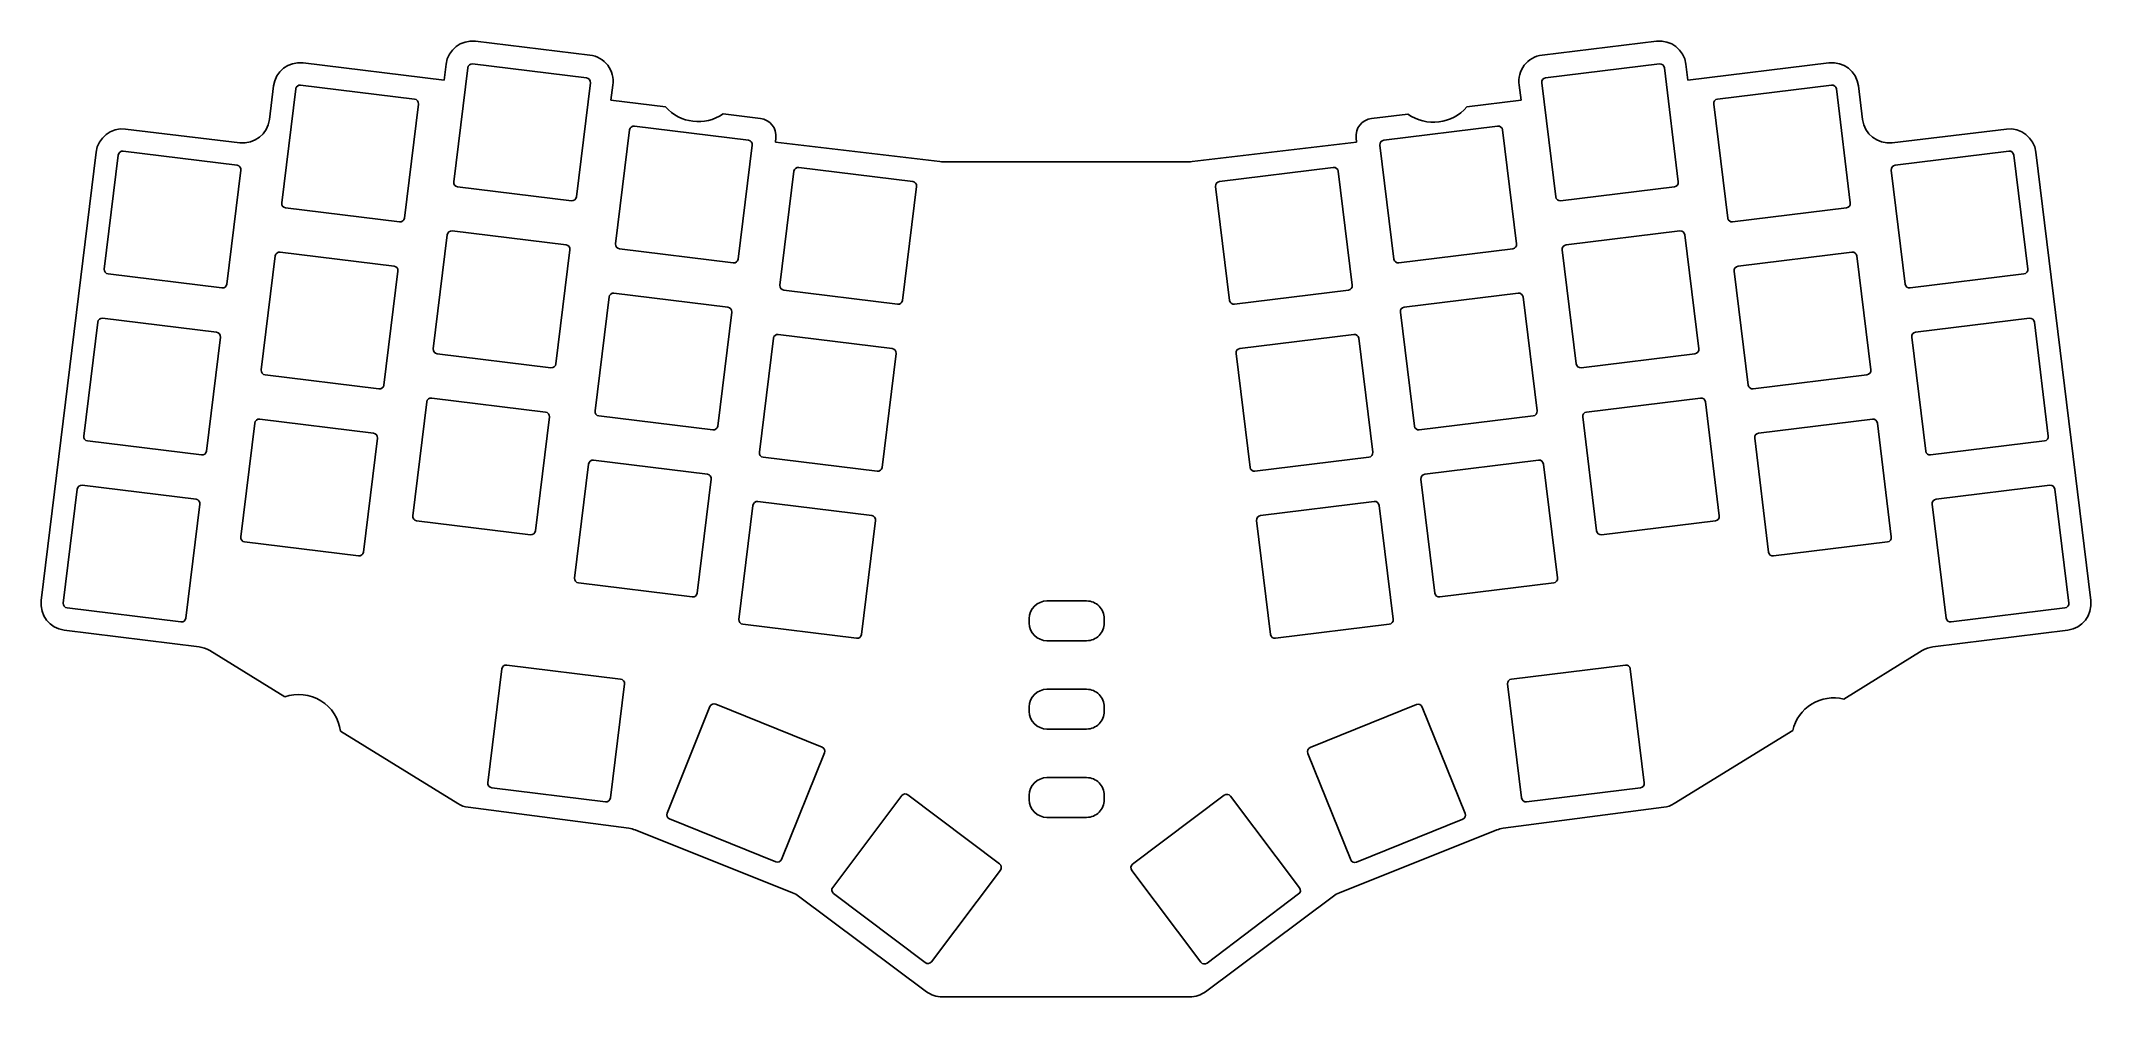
# Model space of a CAD drawing. Header units: millimetres. Extents: x -116 to 116, y -54 to 54.
import ezdxf

# ---------------------------------------------------------------- set-up
doc = ezdxf.new("R2010")
doc.units = ezdxf.units.MM
doc.layers.add('Pocket008', color=7, linetype='CONTINUOUS')

msp = doc.modelspace()

# ---------------------------------------------------------------- linework, layer by layer
at = {"layer": 'Pocket008'}
for p, q in [((-66.8963, 54.0922, -1.6), (-53.9338, 52.5189, -1.6)), ((-66.8963, 54.0922, 1.9), (-53.9338, 52.5189, 1.9)), ((-66.8963, 54.0922, -1.6), (-66.8963, 54.0922, 1.9)), ((-66.8963, 54.0922, -1.6), (-66.8963, 54.0922, 1.9)), ((-66.8963, 54.0922, -1.6), (-53.9338, 52.5189, -1.6)), ((-66.8963, 54.0922, 1.9), (-53.9338, 52.5189, 1.9)), ((53.9338, 52.5189, -1.6), (66.8963, 54.0922, -1.6)), ((53.9338, 52.5189, 1.9), (66.8963, 54.0922, 1.9)), ((53.9338, 52.5189, -1.6), (66.8963, 54.0922, -1.6)), ((53.9338, 52.5189, 1.9), (66.8963, 54.0922, 1.9)), ((66.8963, 54.0922, -1.6), (66.8963, 54.0922, 1.9)), ((66.8963, 54.0922, -1.6), (66.8963, 54.0922, 1.9)), ((-86.4369, 51.641, -1.6), (-70.46, 49.7019, -1.6)), ((-86.4369, 51.641, 1.9), (-70.46, 49.7019, 1.9)), ((-86.4369, 51.641, -1.6), (-86.4369, 51.641, 1.9)), ((-86.4369, 51.641, -1.6), (-86.4369, 51.641, 1.9)), ((-86.4369, 51.641, -1.6), (-70.46, 49.7019, -1.6)), ((-86.4369, 51.641, 1.9), (-70.46, 49.7019, 1.9)), ((-70.46, 49.7019, -1.6), (-70.2341, 51.49, -1.6)), ((-70.46, 49.7019, 1.9), (-70.2341, 51.49, 1.9)), ((-70.46, 49.7019, -1.6), (-70.2341, 51.49, -1.6)), ((-70.46, 49.7019, 1.9), (-70.2341, 51.49, 1.9)), ((-70.2341, 51.49, -1.6), (-70.2341, 51.49, 1.9)), ((-70.2341, 51.49, -1.6), (-70.2341, 51.49, 1.9)), ((-67.2171, 51.5167, -1.6), (-54.314, 49.9324, -1.6)), ((-67.2171, 51.5167, 1.9), (-54.314, 49.9324, 1.9)), ((-67.2171, 51.5167, 1.9), (-54.314, 49.9324, 1.9)), ((-67.2171, 51.5167, -1.6), (-54.314, 49.9324, -1.6)), ((-67.2171, 51.5167, 1.9), (-67.2171, 51.5167, -1.6)), ((-67.2171, 51.5167, 1.9), (-67.2171, 51.5167, -1.6)), ((-53.9338, 52.5189, -1.6), (-53.9338, 52.5189, 1.9)), ((-53.9338, 52.5189, -1.6), (-53.9338, 52.5189, 1.9)), ((53.9338, 52.5189, -1.6), (53.9338, 52.5189, 1.9)), ((53.9338, 52.5189, -1.6), (53.9338, 52.5189, 1.9)), ((54.3245, 49.9324, -1.6), (67.2276, 51.5167, -1.6)), ((54.3245, 49.9324, 1.9), (67.2276, 51.5167, 1.9)), ((54.3245, 49.9324, 1.9), (67.2276, 51.5167, 1.9)), ((54.3245, 49.9324, -1.6), (67.2276, 51.5167, -1.6)), ((67.2276, 51.5167, 1.9), (67.2276, 51.5167, -1.6)), ((67.2276, 51.5167, 1.9), (67.2276, 51.5167, -1.6)), ((70.2341, 51.49, -1.6), (70.46, 49.7019, -1.6)), ((70.2341, 51.49, 1.9), (70.46, 49.7019, 1.9)), ((70.2341, 51.49, -1.6), (70.2341, 51.49, 1.9)), ((70.2341, 51.49, -1.6), (70.46, 49.7019, -1.6)), ((70.2341, 51.49, 1.9), (70.46, 49.7019, 1.9)), ((70.2341, 51.49, -1.6), (70.2341, 51.49, 1.9)), ((70.46, 49.7019, -1.6), (86.4369, 51.641, -1.6)), ((70.46, 49.7019, 1.9), (86.4369, 51.641, 1.9)), ((70.46, 49.7019, -1.6), (86.4369, 51.641, -1.6)), ((70.46, 49.7019, 1.9), (86.4369, 51.641, 1.9)), ((86.4369, 51.641, -1.6), (86.4369, 51.641, 1.9)), ((86.4369, 51.641, -1.6), (86.4369, 51.641, 1.9)), ((-90.245, 45.2176, -1.6), (-89.7759, 49.0293, -1.6)), ((-90.245, 45.2176, 1.9), (-89.7759, 49.0293, 1.9)), ((-90.245, 45.2176, -1.6), (-89.7759, 49.0293, -1.6)), ((-90.245, 45.2176, 1.9), (-89.7759, 49.0293, 1.9)), ((-89.7759, 49.0293, -1.6), (-89.7759, 49.0293, 1.9)), ((-89.7759, 49.0293, -1.6), (-89.7759, 49.0293, 1.9)), ((-86.7028, 49.1235, -1.6), (-73.7997, 47.5392, -1.6)), ((-86.7028, 49.1235, 1.9), (-73.7997, 47.5392, 1.9)), ((-86.7028, 49.1235, 1.9), (-73.7997, 47.5392, 1.9)), ((-86.7028, 49.1235, -1.6), (-73.7997, 47.5392, -1.6)), ((-86.7028, 49.1235, 1.9), (-86.7028, 49.1235, -1.6)), ((-86.7028, 49.1235, 1.9), (-86.7028, 49.1235, -1.6)), ((-70.46, 49.7019, -1.6), (-70.46, 49.7019, 1.9)), ((-70.46, 49.7019, -1.6), (-70.46, 49.7019, 1.9)), ((-69.3586, 38.1782, -1.6), (-67.7743, 51.0813, -1.6)), ((-69.3586, 38.1782, 1.9), (-67.7743, 51.0813, 1.9)), ((-69.3586, 38.1782, 1.9), (-67.7743, 51.0813, 1.9)), ((-69.3586, 38.1782, -1.6), (-67.7743, 51.0813, -1.6)), ((-67.7743, 51.0813, 1.9), (-67.7743, 51.0813, -1.6)), ((-67.7743, 51.0813, 1.9), (-67.7743, 51.0813, -1.6)), ((-53.8786, 49.3752, -1.6), (-55.4629, 36.4755, -1.6)), ((-53.8786, 49.3752, 1.9), (-55.4629, 36.4755, 1.9)), ((-53.8786, 49.3752, 1.9), (-55.4629, 36.4755, 1.9)), ((-53.8786, 49.3752, -1.6), (-55.4629, 36.4755, -1.6)), ((-54.314, 49.9324, 1.9), (-54.314, 49.9324, -1.6)), ((-54.314, 49.9324, 1.9), (-54.314, 49.9324, -1.6)), ((-53.8786, 49.3752, 1.9), (-53.8786, 49.3752, -1.6)), ((-53.8786, 49.3752, 1.9), (-53.8786, 49.3752, -1.6)), ((-51.323, 49.134, -1.6), (-51.56, 47.4019, -1.6)), ((-51.323, 49.134, 1.9), (-51.56, 47.4019, 1.9)), ((-51.323, 49.134, -1.6), (-51.56, 47.4019, -1.6)), ((-51.323, 49.134, 1.9), (-51.56, 47.4019, 1.9)), ((-51.323, 49.134, -1.6), (-51.323, 49.134, 1.9)), ((-51.323, 49.134, -1.6), (-51.323, 49.134, 1.9)), ((51.56, 47.4019, -1.6), (51.323, 49.134, -1.6)), ((51.56, 47.4019, 1.9), (51.323, 49.134, 1.9)), ((51.323, 49.134, -1.6), (51.323, 49.134, 1.9)), ((51.56, 47.4019, -1.6), (51.323, 49.134, -1.6)), ((51.56, 47.4019, 1.9), (51.323, 49.134, 1.9)), ((51.323, 49.134, -1.6), (51.323, 49.134, 1.9)), ((55.4734, 36.4721, -1.6), (53.8891, 49.3752, -1.6)), ((55.4734, 36.4721, 1.9), (53.8891, 49.3752, 1.9)), ((53.8891, 49.3752, 1.9), (53.8891, 49.3752, -1.6)), ((55.4734, 36.4721, 1.9), (53.8891, 49.3752, 1.9)), ((53.8891, 49.3752, 1.9), (53.8891, 49.3752, -1.6)), ((55.4734, 36.4721, -1.6), (53.8891, 49.3752, -1.6)), ((54.3245, 49.9324, 1.9), (54.3245, 49.9324, -1.6)), ((54.3245, 49.9324, 1.9), (54.3245, 49.9324, -1.6)), ((67.7848, 51.0813, -1.6), (69.3662, 38.179, -1.6)), ((67.7848, 51.0813, 1.9), (69.3662, 38.179, 1.9)), ((67.7848, 51.0813, 1.9), (67.7848, 51.0813, -1.6)), ((67.7848, 51.0813, 1.9), (69.3662, 38.179, 1.9)), ((67.7848, 51.0813, -1.6), (69.3662, 38.179, -1.6)), ((67.7848, 51.0813, 1.9), (67.7848, 51.0813, -1.6)), ((70.46, 49.7019, -1.6), (70.46, 49.7019, 1.9)), ((70.46, 49.7019, -1.6), (70.46, 49.7019, 1.9)), ((73.8101, 47.5392, -1.6), (86.7132, 49.1235, -1.6)), ((73.8101, 47.5392, 1.9), (86.7132, 49.1235, 1.9)), ((73.8101, 47.5392, 1.9), (86.7132, 49.1235, 1.9)), ((73.8101, 47.5392, -1.6), (86.7132, 49.1235, -1.6)), ((86.7132, 49.1235, 1.9), (86.7132, 49.1235, -1.6)), ((86.7132, 49.1235, 1.9), (86.7132, 49.1235, -1.6)), ((89.7758, 49.0293, -1.6), (90.245, 45.2176, -1.6)), ((89.7758, 49.0293, 1.9), (90.245, 45.2176, 1.9)), ((89.7758, 49.0293, -1.6), (89.7758, 49.0293, 1.9)), ((89.7758, 49.0293, -1.6), (90.245, 45.2176, -1.6)), ((89.7758, 49.0293, 1.9), (90.245, 45.2176, 1.9)), ((89.7758, 49.0293, -1.6), (89.7758, 49.0293, 1.9)), ((-88.8443, 35.7851, -1.6), (-87.26, 48.6882, -1.6)), ((-88.8443, 35.7851, 1.9), (-87.26, 48.6882, 1.9)), ((-88.8443, 35.7851, 1.9), (-87.26, 48.6882, 1.9)), ((-88.8443, 35.7851, -1.6), (-87.26, 48.6882, -1.6)), ((-87.26, 48.6882, 1.9), (-87.26, 48.6882, -1.6)), ((-87.26, 48.6882, 1.9), (-87.26, 48.6882, -1.6)), ((-73.3643, 46.982, -1.6), (-74.9512, 34.0804, -1.6)), ((-73.3643, 46.982, 1.9), (-74.9512, 34.0804, 1.9)), ((-73.3643, 46.982, 1.9), (-74.9512, 34.0804, 1.9)), ((-73.3643, 46.982, -1.6), (-74.9512, 34.0804, -1.6)), ((-73.7997, 47.5392, 1.9), (-73.7997, 47.5392, -1.6)), ((-73.7997, 47.5392, 1.9), (-73.7997, 47.5392, -1.6)), ((-73.3643, 46.982, 1.9), (-73.3643, 46.982, -1.6)), ((-73.3643, 46.982, 1.9), (-73.3643, 46.982, -1.6)), ((-51.56, 47.4019, -1.6), (-45.3719, 46.6486, -1.6)), ((-51.56, 47.4019, 1.9), (-45.3719, 46.6486, 1.9)), ((-51.56, 47.4019, -1.6), (-51.56, 47.4019, 1.9)), ((-51.56, 47.4019, -1.6), (-51.56, 47.4019, 1.9)), ((-51.56, 47.4019, -1.6), (-45.3719, 46.6486, -1.6)), ((-51.56, 47.4019, 1.9), (-45.3719, 46.6486, 1.9)), ((-45.3719, 46.6486, -1.6), (-45.3719, 46.6486, 1.9)), ((-45.3719, 46.6486, -1.6), (-45.3719, 46.6486, 1.9)), ((45.4231, 46.6549, -1.6), (51.56, 47.4019, -1.6)), ((45.4231, 46.6549, 1.9), (51.56, 47.4019, 1.9)), ((45.4231, 46.6549, -1.6), (51.56, 47.4019, -1.6)), ((45.4231, 46.6549, 1.9), (51.56, 47.4019, 1.9)), ((45.4231, 46.6549, -1.6), (45.4231, 46.6549, 1.9)), ((45.4231, 46.6549, -1.6), (45.4231, 46.6549, 1.9)), ((51.56, 47.4019, -1.6), (51.56, 47.4019, 1.9)), ((51.56, 47.4019, -1.6), (51.56, 47.4019, 1.9)), ((74.9591, 34.0789, -1.6), (73.3748, 46.982, -1.6)), ((74.9591, 34.0789, 1.9), (73.3748, 46.982, 1.9)), ((73.3748, 46.982, 1.9), (73.3748, 46.982, -1.6)), ((74.9591, 34.0789, 1.9), (73.3748, 46.982, 1.9)), ((73.3748, 46.982, 1.9), (73.3748, 46.982, -1.6)), ((74.9591, 34.0789, -1.6), (73.3748, 46.982, -1.6)), ((73.8101, 47.5392, 1.9), (73.8101, 47.5392, -1.6)), ((73.8101, 47.5392, 1.9), (73.8101, 47.5392, -1.6)), ((87.2705, 48.6882, -1.6), (88.8519, 35.7859, -1.6)), ((87.2705, 48.6882, 1.9), (88.8519, 35.7859, 1.9)), ((87.2705, 48.6882, 1.9), (87.2705, 48.6882, -1.6)), ((87.2705, 48.6882, 1.9), (88.8519, 35.7859, 1.9)), ((87.2705, 48.6882, -1.6), (88.8519, 35.7859, -1.6)), ((87.2705, 48.6882, 1.9), (87.2705, 48.6882, -1.6)), ((-106.541, 44.1485, -1.6), (-93.5772, 42.6051, -1.6)), ((-106.541, 44.1485, 1.9), (-93.5772, 42.6051, 1.9)), ((-106.541, 44.1485, -1.6), (-106.541, 44.1485, 1.9)), ((-106.541, 44.1485, -1.6), (-106.541, 44.1485, 1.9)), ((-106.541, 44.1485, -1.6), (-93.5772, 42.6051, -1.6)), ((-106.541, 44.1485, 1.9), (-93.5772, 42.6051, 1.9)), ((-90.245, 45.2176, -1.6), (-90.245, 45.2176, 1.9)), ((-90.245, 45.2176, -1.6), (-90.245, 45.2176, 1.9)), ((-48.8891, 44.4806, -1.6), (-35.986, 42.8963, -1.6)), ((-48.8891, 44.4806, 1.9), (-35.986, 42.8963, 1.9)), ((-48.8891, 44.4806, 1.9), (-35.986, 42.8963, 1.9)), ((-48.8891, 44.4806, -1.6), (-35.986, 42.8963, -1.6)), ((-48.8891, 44.4806, 1.9), (-48.8891, 44.4806, -1.6)), ((-48.8891, 44.4806, 1.9), (-48.8891, 44.4806, -1.6)), ((-38.848, 45.855, -1.6), (-34.6072, 45.3388, -1.6)), ((-38.848, 45.855, 1.9), (-34.6072, 45.3388, 1.9)), ((-38.848, 45.855, -1.6), (-38.848, 45.855, 1.9)), ((-38.848, 45.855, -1.6), (-38.848, 45.855, 1.9)), ((-38.848, 45.855, -1.6), (-34.6072, 45.3388, -1.6)), ((-38.848, 45.855, 1.9), (-34.6072, 45.3388, 1.9)), ((-34.6072, 45.3388, -1.6), (-34.6072, 45.3388, 1.9)), ((-34.6072, 45.3388, -1.6), (-34.6072, 45.3388, 1.9)), ((34.6072, 45.3388, -1.6), (38.7372, 45.8415, -1.6)), ((34.6072, 45.3388, 1.9), (38.7372, 45.8415, 1.9)), ((34.6072, 45.3388, -1.6), (38.7372, 45.8415, -1.6)), ((34.6072, 45.3388, 1.9), (38.7372, 45.8415, 1.9)), ((34.6072, 45.3388, -1.6), (34.6072, 45.3388, 1.9)), ((34.6072, 45.3388, -1.6), (34.6072, 45.3388, 1.9)), ((35.9965, 42.8963, -1.6), (48.8996, 44.4806, -1.6)), ((35.9965, 42.8963, 1.9), (48.8996, 44.4806, 1.9)), ((35.9965, 42.8963, 1.9), (48.8996, 44.4806, 1.9)), ((35.9965, 42.8963, -1.6), (48.8996, 44.4806, -1.6)), ((38.7372, 45.8415, -1.6), (38.7372, 45.8415, 1.9)), ((38.7372, 45.8415, -1.6), (38.7372, 45.8415, 1.9)), ((48.8996, 44.4806, 1.9), (48.8996, 44.4806, -1.6)), ((48.8996, 44.4806, 1.9), (48.8996, 44.4806, -1.6)), ((90.245, 45.2176, -1.6), (90.245, 45.2176, 1.9)), ((90.245, 45.2176, -1.6), (90.245, 45.2176, 1.9)), ((93.5772, 42.6051, -1.6), (106.541, 44.1485, -1.6)), ((93.5772, 42.6051, 1.9), (106.541, 44.1485, 1.9)), ((93.5772, 42.6051, -1.6), (106.541, 44.1485, -1.6)), ((93.5772, 42.6051, 1.9), (106.541, 44.1485, 1.9)), ((106.541, 44.1485, -1.6), (106.541, 44.1485, 1.9)), ((106.541, 44.1485, -1.6), (106.541, 44.1485, 1.9)), ((-93.5772, 42.6051, -1.6), (-93.5772, 42.6051, 1.9)), ((-93.5772, 42.6051, -1.6), (-93.5772, 42.6051, 1.9)), ((-51.0306, 31.1422, -1.6), (-49.4463, 44.0453, -1.6)), ((-51.0306, 31.1422, 1.9), (-49.4463, 44.0453, 1.9)), ((-51.0306, 31.1422, 1.9), (-49.4463, 44.0453, 1.9)), ((-51.0306, 31.1422, -1.6), (-49.4463, 44.0453, -1.6)), ((-49.4463, 44.0453, 1.9), (-49.4463, 44.0453, -1.6)), ((-49.4463, 44.0453, 1.9), (-49.4463, 44.0453, -1.6)), ((-35.5507, 42.3391, -1.6), (-37.1376, 29.4374, -1.6)), ((-35.5507, 42.3391, 1.9), (-37.1376, 29.4374, 1.9)), ((-35.5507, 42.3391, 1.9), (-37.1376, 29.4374, 1.9)), ((-35.5507, 42.3391, -1.6), (-37.1376, 29.4374, -1.6)), ((-35.986, 42.8963, 1.9), (-35.986, 42.8963, -1.6)), ((-35.986, 42.8963, 1.9), (-35.986, 42.8963, -1.6)), ((-35.5507, 42.3391, 1.9), (-35.5507, 42.3391, -1.6)), ((-35.5507, 42.3391, 1.9), (-35.5507, 42.3391, -1.6)), ((-32.8591, 43.1504, -1.6), (-32.91, 42.6519, -1.6)), ((-32.8591, 43.1504, 1.9), (-32.91, 42.6519, 1.9)), ((-32.8591, 43.1504, -1.6), (-32.91, 42.6519, -1.6)), ((-32.8591, 43.1504, 1.9), (-32.91, 42.6519, 1.9)), ((-32.91, 42.6519, -1.6), (-14.2838, 40.4722, -1.6)), ((-32.91, 42.6519, 1.9), (-14.2838, 40.4722, 1.9)), ((-32.91, 42.6519, -1.6), (-32.91, 42.6519, 1.9)), ((-32.91, 42.6519, -1.6), (-32.91, 42.6519, 1.9)), ((-32.91, 42.6519, -1.6), (-14.2838, 40.4722, -1.6)), ((-32.91, 42.6519, 1.9), (-14.2838, 40.4722, 1.9)), ((-32.8591, 43.1504, -1.6), (-32.8591, 43.1504, 1.9)), ((-32.8591, 43.1504, -1.6), (-32.8591, 43.1504, 1.9)), ((14.2837, 40.4722, -1.6), (32.91, 42.6519, -1.6)), ((14.2837, 40.4722, 1.9), (32.91, 42.6519, 1.9)), ((14.2837, 40.4722, -1.6), (32.91, 42.6519, -1.6)), ((14.2837, 40.4722, 1.9), (32.91, 42.6519, 1.9)), ((32.91, 42.6519, -1.6), (32.8591, 43.1504, -1.6)), ((32.91, 42.6519, 1.9), (32.8591, 43.1504, 1.9)), ((32.8591, 43.1504, -1.6), (32.8591, 43.1504, 1.9)), ((32.91, 42.6519, -1.6), (32.8591, 43.1504, -1.6)), ((32.91, 42.6519, 1.9), (32.8591, 43.1504, 1.9)), ((32.8591, 43.1504, -1.6), (32.8591, 43.1504, 1.9)), ((32.91, 42.6519, -1.6), (32.91, 42.6519, 1.9)), ((32.91, 42.6519, -1.6), (32.91, 42.6519, 1.9)), ((37.1455, 29.436, -1.6), (35.5612, 42.3391, -1.6)), ((37.1455, 29.436, 1.9), (35.5612, 42.3391, 1.9)), ((35.5612, 42.3391, 1.9), (35.5612, 42.3391, -1.6)), ((37.1455, 29.436, 1.9), (35.5612, 42.3391, 1.9)), ((35.5612, 42.3391, 1.9), (35.5612, 42.3391, -1.6)), ((37.1455, 29.436, -1.6), (35.5612, 42.3391, -1.6)), ((35.9965, 42.8963, 1.9), (35.9965, 42.8963, -1.6)), ((35.9965, 42.8963, 1.9), (35.9965, 42.8963, -1.6)), ((49.4568, 44.0453, -1.6), (51.0382, 31.1429, -1.6)), ((49.4568, 44.0453, 1.9), (51.0382, 31.1429, 1.9)), ((49.4568, 44.0453, 1.9), (49.4568, 44.0453, -1.6)), ((49.4568, 44.0453, 1.9), (51.0382, 31.1429, 1.9)), ((49.4568, 44.0453, -1.6), (51.0382, 31.1429, -1.6)), ((49.4568, 44.0453, 1.9), (49.4568, 44.0453, -1.6)), ((93.5772, 42.6051, -1.6), (93.5772, 42.6051, 1.9)), ((93.5772, 42.6051, -1.6), (93.5772, 42.6051, 1.9)), ((-116.096, -9.22559, -1.6), (-109.874, 41.5345, -1.6)), ((-116.096, -9.22559, 1.9), (-109.874, 41.5345, 1.9)), ((-116.096, -9.22559, -1.6), (-109.874, 41.5345, -1.6)), ((-116.096, -9.22559, 1.9), (-109.874, 41.5345, 1.9)), ((-109.874, 41.5345, -1.6), (-109.874, 41.5345, 1.9)), ((-109.874, 41.5345, -1.6), (-109.874, 41.5345, 1.9)), ((-108.955, 28.3052, -1.6), (-107.37, 41.2083, -1.6)), ((-108.955, 28.3052, 1.9), (-107.37, 41.2083, 1.9)), ((-108.955, 28.3052, 1.9), (-107.37, 41.2083, 1.9)), ((-108.955, 28.3052, -1.6), (-107.37, 41.2083, -1.6)), ((-107.37, 41.2083, 1.9), (-107.37, 41.2083, -1.6)), ((-107.37, 41.2083, 1.9), (-107.37, 41.2083, -1.6)), ((-106.813, 41.6436, -1.6), (-93.9099, 40.0593, -1.6)), ((-106.813, 41.6436, 1.9), (-93.9099, 40.0593, 1.9)), ((-106.813, 41.6436, 1.9), (-93.9099, 40.0593, 1.9)), ((-106.813, 41.6436, -1.6), (-93.9099, 40.0593, -1.6)), ((-106.813, 41.6436, 1.9), (-106.813, 41.6436, -1.6)), ((-106.813, 41.6436, 1.9), (-106.813, 41.6436, -1.6)), ((-93.4746, 39.5021, -1.6), (-95.0615, 26.6004, -1.6)), ((-93.4746, 39.5021, 1.9), (-95.0615, 26.6004, 1.9)), ((-93.4746, 39.5021, 1.9), (-95.0615, 26.6004, 1.9)), ((-93.4746, 39.5021, -1.6), (-95.0615, 26.6004, -1.6)), ((-93.9099, 40.0593, 1.9), (-93.9099, 40.0593, -1.6)), ((-93.9099, 40.0593, 1.9), (-93.9099, 40.0593, -1.6)), ((-93.4746, 39.5021, 1.9), (-93.4746, 39.5021, -1.6)), ((-93.4746, 39.5021, 1.9), (-93.4746, 39.5021, -1.6)), ((-30.2718, 39.8018, -1.6), (-17.3687, 38.2175, -1.6)), ((-30.2718, 39.8018, 1.9), (-17.3687, 38.2175, 1.9)), ((-30.2718, 39.8018, 1.9), (-17.3687, 38.2175, 1.9)), ((-30.2718, 39.8018, -1.6), (-17.3687, 38.2175, -1.6)), ((-30.2718, 39.8018, 1.9), (-30.2718, 39.8018, -1.6)), ((-30.2718, 39.8018, 1.9), (-30.2718, 39.8018, -1.6)), ((-14.2838, 40.4722, -1.6), (-14.2838, 40.4722, 1.9)), ((-14.2838, 40.4722, -1.6), (-14.2838, 40.4722, 1.9)), ((-13.9351, 40.4519, -1.6), (13.9351, 40.4519, -1.6)), ((-13.9351, 40.4519, 1.9), (13.9351, 40.4519, 1.9)), ((-13.9351, 40.4519, -1.6), (-13.9351, 40.4519, 1.9)), ((-13.9351, 40.4519, -1.6), (-13.9351, 40.4519, 1.9)), ((-13.9351, 40.4519, -1.6), (13.9351, 40.4519, -1.6)), ((-13.9351, 40.4519, 1.9), (13.9351, 40.4519, 1.9)), ((13.9351, 40.4519, -1.6), (13.9351, 40.4519, 1.9)), ((13.9351, 40.4519, -1.6), (13.9351, 40.4519, 1.9)), ((14.2837, 40.4722, -1.6), (14.2837, 40.4722, 1.9)), ((14.2837, 40.4722, -1.6), (14.2837, 40.4722, 1.9)), ((17.3791, 38.2175, -1.6), (30.2822, 39.8018, -1.6)), ((17.3791, 38.2175, 1.9), (30.2822, 39.8018, 1.9)), ((17.3791, 38.2175, 1.9), (30.2822, 39.8018, 1.9)), ((17.3791, 38.2175, -1.6), (30.2822, 39.8018, -1.6)), ((30.2822, 39.8018, 1.9), (30.2822, 39.8018, -1.6)), ((30.2822, 39.8018, 1.9), (30.2822, 39.8018, -1.6)), ((95.0694, 26.599, -1.6), (93.4851, 39.5021, -1.6)), ((95.0694, 26.599, 1.9), (93.4851, 39.5021, 1.9)), ((93.4851, 39.5021, 1.9), (93.4851, 39.5021, -1.6)), ((95.0694, 26.599, 1.9), (93.4851, 39.5021, 1.9)), ((93.4851, 39.5021, 1.9), (93.4851, 39.5021, -1.6)), ((95.0694, 26.599, -1.6), (93.4851, 39.5021, -1.6)), ((93.9204, 40.0593, -1.6), (106.824, 41.6436, -1.6)), ((93.9204, 40.0593, 1.9), (106.824, 41.6436, 1.9)), ((93.9204, 40.0593, 1.9), (106.824, 41.6436, 1.9)), ((93.9204, 40.0593, -1.6), (106.824, 41.6436, -1.6)), ((93.9204, 40.0593, 1.9), (93.9204, 40.0593, -1.6)), ((93.9204, 40.0593, 1.9), (93.9204, 40.0593, -1.6)), ((106.824, 41.6436, 1.9), (106.824, 41.6436, -1.6)), ((106.824, 41.6436, 1.9), (106.824, 41.6436, -1.6)), ((107.381, 41.2083, -1.6), (108.962, 28.3059, -1.6)), ((107.381, 41.2083, 1.9), (108.962, 28.3059, 1.9)), ((107.381, 41.2083, 1.9), (107.381, 41.2083, -1.6)), ((107.381, 41.2083, 1.9), (108.962, 28.3059, 1.9)), ((107.381, 41.2083, -1.6), (108.962, 28.3059, -1.6)), ((107.381, 41.2083, 1.9), (107.381, 41.2083, -1.6)), ((109.874, 41.5345, -1.6), (116.096, -9.22559, -1.6)), ((109.874, 41.5345, 1.9), (116.096, -9.22559, 1.9)), ((109.874, 41.5345, -1.6), (109.874, 41.5345, 1.9)), ((109.874, 41.5345, -1.6), (116.096, -9.22559, -1.6)), ((109.874, 41.5345, 1.9), (116.096, -9.22559, 1.9)), ((109.874, 41.5345, -1.6), (109.874, 41.5345, 1.9)), ((-69.3586, 38.1782, 1.9), (-69.3586, 38.1782, -1.6)), ((-69.3586, 38.1782, 1.9), (-69.3586, 38.1782, -1.6)), ((-56.0227, 36.0382, -1.6), (-68.9232, 37.621, -1.6)), ((-56.0227, 36.0382, 1.9), (-68.9232, 37.621, 1.9)), ((-68.9232, 37.621, 1.9), (-68.9232, 37.621, -1.6)), ((-56.0227, 36.0382, 1.9), (-68.9232, 37.621, 1.9)), ((-68.9232, 37.621, 1.9), (-68.9232, 37.621, -1.6)), ((-56.0227, 36.0382, -1.6), (-68.9232, 37.621, -1.6)), ((-32.4133, 26.4634, -1.6), (-30.829, 39.3665, -1.6)), ((-32.4133, 26.4634, 1.9), (-30.829, 39.3665, 1.9)), ((-32.4133, 26.4634, 1.9), (-30.829, 39.3665, 1.9)), ((-32.4133, 26.4634, -1.6), (-30.829, 39.3665, -1.6)), ((-30.829, 39.3665, 1.9), (-30.829, 39.3665, -1.6)), ((-30.829, 39.3665, 1.9), (-30.829, 39.3665, -1.6)), ((-16.9333, 37.6603, -1.6), (-18.5202, 24.7587, -1.6)), ((-16.9333, 37.6603, 1.9), (-18.5202, 24.7587, 1.9)), ((-16.9333, 37.6603, 1.9), (-18.5202, 24.7587, 1.9)), ((-16.9333, 37.6603, -1.6), (-18.5202, 24.7587, -1.6)), ((-17.3687, 38.2175, 1.9), (-17.3687, 38.2175, -1.6)), ((-17.3687, 38.2175, 1.9), (-17.3687, 38.2175, -1.6)), ((-16.9333, 37.6603, 1.9), (-16.9333, 37.6603, -1.6)), ((-16.9333, 37.6603, 1.9), (-16.9333, 37.6603, -1.6)), ((18.5281, 24.7572, -1.6), (16.9438, 37.6603, -1.6)), ((18.5281, 24.7572, 1.9), (16.9438, 37.6603, 1.9)), ((16.9438, 37.6603, 1.9), (16.9438, 37.6603, -1.6)), ((18.5281, 24.7572, 1.9), (16.9438, 37.6603, 1.9)), ((16.9438, 37.6603, 1.9), (16.9438, 37.6603, -1.6)), ((18.5281, 24.7572, -1.6), (16.9438, 37.6603, -1.6)), ((17.3791, 38.2175, 1.9), (17.3791, 38.2175, -1.6)), ((17.3791, 38.2175, 1.9), (17.3791, 38.2175, -1.6)), ((30.8394, 39.3665, -1.6), (32.4209, 26.4642, -1.6)), ((30.8394, 39.3665, 1.9), (32.4209, 26.4642, 1.9)), ((30.8394, 39.3665, 1.9), (30.8394, 39.3665, -1.6)), ((30.8394, 39.3665, 1.9), (32.4209, 26.4642, 1.9)), ((30.8394, 39.3665, -1.6), (32.4209, 26.4642, -1.6)), ((30.8394, 39.3665, 1.9), (30.8394, 39.3665, -1.6)), ((68.9308, 37.6218, -1.6), (56.0306, 36.0367, -1.6)), ((68.9308, 37.6218, 1.9), (56.0306, 36.0367, 1.9)), ((68.9308, 37.6218, 1.9), (56.0306, 36.0367, 1.9)), ((68.9308, 37.6218, -1.6), (56.0306, 36.0367, -1.6)), ((68.9308, 37.6218, 1.9), (68.9308, 37.6218, -1.6)), ((68.9308, 37.6218, 1.9), (68.9308, 37.6218, -1.6)), ((69.3662, 38.179, 1.9), (69.3662, 38.179, -1.6)), ((69.3662, 38.179, 1.9), (69.3662, 38.179, -1.6)), ((-88.8443, 35.7851, 1.9), (-88.8443, 35.7851, -1.6)), ((-88.8443, 35.7851, 1.9), (-88.8443, 35.7851, -1.6)), ((-75.5084, 33.645, -1.6), (-88.4089, 35.2279, -1.6)), ((-75.5084, 33.645, 1.9), (-88.4089, 35.2279, 1.9)), ((-88.4089, 35.2279, 1.9), (-88.4089, 35.2279, -1.6)), ((-75.5084, 33.645, 1.9), (-88.4089, 35.2279, 1.9)), ((-88.4089, 35.2279, 1.9), (-88.4089, 35.2279, -1.6)), ((-75.5084, 33.645, -1.6), (-88.4089, 35.2279, -1.6)), ((-56.0227, 36.0382, 1.9), (-56.0227, 36.0382, -1.6)), ((-56.0227, 36.0382, 1.9), (-56.0227, 36.0382, -1.6)), ((-55.4629, 36.4755, 1.9), (-55.4629, 36.4755, -1.6)), ((-55.4629, 36.4755, 1.9), (-55.4629, 36.4755, -1.6)), ((55.4734, 36.4721, 1.9), (55.4734, 36.4721, -1.6)), ((55.4734, 36.4721, 1.9), (55.4734, 36.4721, -1.6)), ((56.0306, 36.0367, 1.9), (56.0306, 36.0367, -1.6)), ((56.0306, 36.0367, 1.9), (56.0306, 36.0367, -1.6)), ((88.4165, 35.2287, -1.6), (75.5163, 33.6436, -1.6)), ((88.4165, 35.2287, 1.9), (75.5163, 33.6436, 1.9)), ((88.4165, 35.2287, 1.9), (75.5163, 33.6436, 1.9)), ((88.4165, 35.2287, -1.6), (75.5163, 33.6436, -1.6)), ((88.4165, 35.2287, 1.9), (88.4165, 35.2287, -1.6)), ((88.4165, 35.2287, 1.9), (88.4165, 35.2287, -1.6)), ((88.8519, 35.7859, 1.9), (88.8519, 35.7859, -1.6)), ((88.8519, 35.7859, 1.9), (88.8519, 35.7859, -1.6)), ((-75.5084, 33.645, 1.9), (-75.5084, 33.645, -1.6)), ((-75.5084, 33.645, 1.9), (-75.5084, 33.645, -1.6)), ((-74.9512, 34.0804, 1.9), (-74.9512, 34.0804, -1.6)), ((-74.9512, 34.0804, 1.9), (-74.9512, 34.0804, -1.6)), ((-69.5385, 32.6098, -1.6), (-56.6354, 31.0255, -1.6)), ((-69.5385, 32.6098, 1.9), (-56.6354, 31.0255, 1.9)), ((-69.5385, 32.6098, 1.9), (-56.6354, 31.0255, 1.9)), ((-69.5385, 32.6098, -1.6), (-56.6354, 31.0255, -1.6)), ((-69.5385, 32.6098, 1.9), (-69.5385, 32.6098, -1.6)), ((-69.5385, 32.6098, 1.9), (-69.5385, 32.6098, -1.6)), ((56.6459, 31.0255, -1.6), (69.549, 32.6098, -1.6)), ((56.6459, 31.0255, 1.9), (69.549, 32.6098, 1.9)), ((56.6459, 31.0255, 1.9), (69.549, 32.6098, 1.9)), ((56.6459, 31.0255, -1.6), (69.549, 32.6098, -1.6)), ((69.549, 32.6098, 1.9), (69.549, 32.6098, -1.6)), ((69.549, 32.6098, 1.9), (69.549, 32.6098, -1.6)), ((74.9591, 34.0789, 1.9), (74.9591, 34.0789, -1.6)), ((74.9591, 34.0789, 1.9), (74.9591, 34.0789, -1.6)), ((75.5163, 33.6436, 1.9), (75.5163, 33.6436, -1.6)), ((75.5163, 33.6436, 1.9), (75.5163, 33.6436, -1.6)), ((-89.0242, 30.2167, -1.6), (-76.1211, 28.6324, -1.6)), ((-89.0242, 30.2167, 1.9), (-76.1211, 28.6324, 1.9)), ((-89.0242, 30.2167, 1.9), (-76.1211, 28.6324, 1.9)), ((-89.0242, 30.2167, -1.6), (-76.1211, 28.6324, -1.6)), ((-89.0242, 30.2167, 1.9), (-89.0242, 30.2167, -1.6)), ((-89.0242, 30.2167, 1.9), (-89.0242, 30.2167, -1.6)), ((-71.68, 19.2714, -1.6), (-70.0957, 32.1745, -1.6)), ((-71.68, 19.2714, 1.9), (-70.0957, 32.1745, 1.9)), ((-71.68, 19.2714, 1.9), (-70.0957, 32.1745, 1.9)), ((-71.68, 19.2714, -1.6), (-70.0957, 32.1745, -1.6)), ((-70.0957, 32.1745, 1.9), (-70.0957, 32.1745, -1.6)), ((-70.0957, 32.1745, 1.9), (-70.0957, 32.1745, -1.6)), ((-56.2001, 30.4683, -1.6), (-57.787, 17.5667, -1.6)), ((-56.2001, 30.4683, 1.9), (-57.787, 17.5667, 1.9)), ((-56.2001, 30.4683, 1.9), (-57.787, 17.5667, 1.9)), ((-56.2001, 30.4683, -1.6), (-57.787, 17.5667, -1.6)), ((-56.6354, 31.0255, 1.9), (-56.6354, 31.0255, -1.6)), ((-56.6354, 31.0255, 1.9), (-56.6354, 31.0255, -1.6)), ((-56.2001, 30.4683, 1.9), (-56.2001, 30.4683, -1.6)), ((-56.2001, 30.4683, 1.9), (-56.2001, 30.4683, -1.6)), ((-51.0306, 31.1422, 1.9), (-51.0306, 31.1422, -1.6)), ((-51.0306, 31.1422, 1.9), (-51.0306, 31.1422, -1.6)), ((-37.6948, 29.0021, -1.6), (-50.5953, 30.585, -1.6)), ((-37.6948, 29.0021, 1.9), (-50.5953, 30.585, 1.9)), ((-50.5953, 30.585, 1.9), (-50.5953, 30.585, -1.6)), ((-37.6948, 29.0021, 1.9), (-50.5953, 30.585, 1.9)), ((-50.5953, 30.585, 1.9), (-50.5953, 30.585, -1.6)), ((-37.6948, 29.0021, -1.6), (-50.5953, 30.585, -1.6)), ((50.6029, 30.5857, -1.6), (37.7027, 29.0007, -1.6)), ((50.6029, 30.5857, 1.9), (37.7027, 29.0007, 1.9)), ((50.6029, 30.5857, 1.9), (37.7027, 29.0007, 1.9)), ((50.6029, 30.5857, -1.6), (37.7027, 29.0007, -1.6)), ((50.6029, 30.5857, 1.9), (50.6029, 30.5857, -1.6)), ((50.6029, 30.5857, 1.9), (50.6029, 30.5857, -1.6)), ((51.0382, 31.1429, 1.9), (51.0382, 31.1429, -1.6)), ((51.0382, 31.1429, 1.9), (51.0382, 31.1429, -1.6)), ((57.7949, 17.5652, -1.6), (56.2106, 30.4683, -1.6)), ((57.7949, 17.5652, 1.9), (56.2106, 30.4683, 1.9)), ((56.2106, 30.4683, 1.9), (56.2106, 30.4683, -1.6)), ((57.7949, 17.5652, 1.9), (56.2106, 30.4683, 1.9)), ((56.2106, 30.4683, 1.9), (56.2106, 30.4683, -1.6)), ((57.7949, 17.5652, -1.6), (56.2106, 30.4683, -1.6)), ((56.6459, 31.0255, 1.9), (56.6459, 31.0255, -1.6)), ((56.6459, 31.0255, 1.9), (56.6459, 31.0255, -1.6)), ((70.1062, 32.1745, -1.6), (71.6876, 19.2722, -1.6)), ((70.1062, 32.1745, 1.9), (71.6876, 19.2722, 1.9)), ((70.1062, 32.1745, 1.9), (70.1062, 32.1745, -1.6)), ((70.1062, 32.1745, 1.9), (71.6876, 19.2722, 1.9)), ((70.1062, 32.1745, -1.6), (71.6876, 19.2722, -1.6)), ((70.1062, 32.1745, 1.9), (70.1062, 32.1745, -1.6)), ((76.1316, 28.6324, -1.6), (89.0347, 30.2167, -1.6)), ((76.1316, 28.6324, 1.9), (89.0347, 30.2167, 1.9)), ((76.1316, 28.6324, 1.9), (89.0347, 30.2167, 1.9)), ((76.1316, 28.6324, -1.6), (89.0347, 30.2167, -1.6)), ((89.0347, 30.2167, 1.9), (89.0347, 30.2167, -1.6)), ((89.0347, 30.2167, 1.9), (89.0347, 30.2167, -1.6)), ((-108.955, 28.3052, 1.9), (-108.955, 28.3052, -1.6)), ((-108.955, 28.3052, 1.9), (-108.955, 28.3052, -1.6)), ((-91.1657, 16.8783, -1.6), (-89.5814, 29.7814, -1.6)), ((-91.1657, 16.8783, 1.9), (-89.5814, 29.7814, 1.9)), ((-91.1657, 16.8783, 1.9), (-89.5814, 29.7814, 1.9)), ((-91.1657, 16.8783, -1.6), (-89.5814, 29.7814, -1.6)), ((-89.5814, 29.7814, 1.9), (-89.5814, 29.7814, -1.6)), ((-89.5814, 29.7814, 1.9), (-89.5814, 29.7814, -1.6)), ((-75.6858, 28.0752, -1.6), (-77.2727, 15.1736, -1.6)), ((-75.6858, 28.0752, 1.9), (-77.2727, 15.1736, 1.9)), ((-75.6858, 28.0752, 1.9), (-77.2727, 15.1736, 1.9)), ((-75.6858, 28.0752, -1.6), (-77.2727, 15.1736, -1.6)), ((-76.1211, 28.6324, 1.9), (-76.1211, 28.6324, -1.6)), ((-76.1211, 28.6324, 1.9), (-76.1211, 28.6324, -1.6)), ((-75.6858, 28.0752, 1.9), (-75.6858, 28.0752, -1.6)), ((-75.6858, 28.0752, 1.9), (-75.6858, 28.0752, -1.6)), ((-37.6948, 29.0021, 1.9), (-37.6948, 29.0021, -1.6)), ((-37.6948, 29.0021, 1.9), (-37.6948, 29.0021, -1.6)), ((-37.1376, 29.4374, 1.9), (-37.1376, 29.4374, -1.6)), ((-37.1376, 29.4374, 1.9), (-37.1376, 29.4374, -1.6)), ((37.1455, 29.436, 1.9), (37.1455, 29.436, -1.6)), ((37.1455, 29.436, 1.9), (37.1455, 29.436, -1.6)), ((37.7027, 29.0007, 1.9), (37.7027, 29.0007, -1.6)), ((37.7027, 29.0007, 1.9), (37.7027, 29.0007, -1.6)), ((77.2806, 15.1721, -1.6), (75.6963, 28.0752, -1.6)), ((77.2806, 15.1721, 1.9), (75.6963, 28.0752, 1.9)), ((75.6963, 28.0752, 1.9), (75.6963, 28.0752, -1.6)), ((77.2806, 15.1721, 1.9), (75.6963, 28.0752, 1.9)), ((75.6963, 28.0752, 1.9), (75.6963, 28.0752, -1.6)), ((77.2806, 15.1721, -1.6), (75.6963, 28.0752, -1.6)), ((76.1316, 28.6324, 1.9), (76.1316, 28.6324, -1.6)), ((76.1316, 28.6324, 1.9), (76.1316, 28.6324, -1.6)), ((89.5919, 29.7814, -1.6), (91.1733, 16.8791, -1.6)), ((89.5919, 29.7814, 1.9), (91.1733, 16.8791, 1.9)), ((89.5919, 29.7814, 1.9), (89.5919, 29.7814, -1.6)), ((89.5919, 29.7814, 1.9), (91.1733, 16.8791, 1.9)), ((89.5919, 29.7814, -1.6), (91.1733, 16.8791, -1.6)), ((89.5919, 29.7814, 1.9), (89.5919, 29.7814, -1.6)), ((108.962, 28.3059, 1.9), (108.962, 28.3059, -1.6)), ((108.962, 28.3059, 1.9), (108.962, 28.3059, -1.6)), ((-95.6187, 26.1651, -1.6), (-108.519, 27.748, -1.6)), ((-95.6187, 26.1651, 1.9), (-108.519, 27.748, 1.9)), ((-108.519, 27.748, 1.9), (-108.519, 27.748, -1.6)), ((-95.6187, 26.1651, 1.9), (-108.519, 27.748, 1.9)), ((-108.519, 27.748, 1.9), (-108.519, 27.748, -1.6)), ((-95.6187, 26.1651, -1.6), (-108.519, 27.748, -1.6)), ((-95.6187, 26.1651, 1.9), (-95.6187, 26.1651, -1.6)), ((-95.6187, 26.1651, 1.9), (-95.6187, 26.1651, -1.6)), ((-95.0615, 26.6004, 1.9), (-95.0615, 26.6004, -1.6)), ((-95.0615, 26.6004, 1.9), (-95.0615, 26.6004, -1.6)), ((-51.2106, 25.5738, -1.6), (-38.3075, 23.9895, -1.6)), ((-51.2106, 25.5738, 1.9), (-38.3075, 23.9895, 1.9)), ((-51.2106, 25.5738, 1.9), (-38.3075, 23.9895, 1.9)), ((-51.2106, 25.5738, -1.6), (-38.3075, 23.9895, -1.6)), ((-51.2106, 25.5738, 1.9), (-51.2106, 25.5738, -1.6)), ((-51.2106, 25.5738, 1.9), (-51.2106, 25.5738, -1.6)), ((-32.4133, 26.4634, 1.9), (-32.4133, 26.4634, -1.6)), ((-32.4133, 26.4634, 1.9), (-32.4133, 26.4634, -1.6)), ((-19.0774, 24.3233, -1.6), (-31.9779, 25.9062, -1.6)), ((-19.0774, 24.3233, 1.9), (-31.9779, 25.9062, 1.9)), ((-31.9779, 25.9062, 1.9), (-31.9779, 25.9062, -1.6)), ((-19.0774, 24.3233, 1.9), (-31.9779, 25.9062, 1.9)), ((-31.9779, 25.9062, 1.9), (-31.9779, 25.9062, -1.6)), ((-19.0774, 24.3233, -1.6), (-31.9779, 25.9062, -1.6)), ((31.9855, 25.907, -1.6), (19.0853, 24.3219, -1.6)), ((31.9855, 25.907, 1.9), (19.0853, 24.3219, 1.9)), ((31.9855, 25.907, 1.9), (19.0853, 24.3219, 1.9)), ((31.9855, 25.907, -1.6), (19.0853, 24.3219, -1.6)), ((31.9855, 25.907, 1.9), (31.9855, 25.907, -1.6)), ((31.9855, 25.907, 1.9), (31.9855, 25.907, -1.6)), ((32.4209, 26.4642, 1.9), (32.4209, 26.4642, -1.6)), ((32.4209, 26.4642, 1.9), (32.4209, 26.4642, -1.6)), ((38.318, 23.9895, -1.6), (51.2211, 25.5738, -1.6)), ((38.318, 23.9895, 1.9), (51.2211, 25.5738, 1.9)), ((38.318, 23.9895, 1.9), (51.2211, 25.5738, 1.9)), ((38.318, 23.9895, -1.6), (51.2211, 25.5738, -1.6)), ((51.2211, 25.5738, 1.9), (51.2211, 25.5738, -1.6)), ((51.2211, 25.5738, 1.9), (51.2211, 25.5738, -1.6)), ((95.0694, 26.599, 1.9), (95.0694, 26.599, -1.6)), ((95.0694, 26.599, 1.9), (95.0694, 26.599, -1.6)), ((108.527, 27.7487, -1.6), (95.6266, 26.1637, -1.6)), ((108.527, 27.7487, 1.9), (95.6266, 26.1637, 1.9)), ((108.527, 27.7487, 1.9), (95.6266, 26.1637, 1.9)), ((108.527, 27.7487, -1.6), (95.6266, 26.1637, -1.6)), ((95.6266, 26.1637, 1.9), (95.6266, 26.1637, -1.6)), ((95.6266, 26.1637, 1.9), (95.6266, 26.1637, -1.6)), ((108.527, 27.7487, 1.9), (108.527, 27.7487, -1.6)), ((108.527, 27.7487, 1.9), (108.527, 27.7487, -1.6)), ((-53.3521, 12.2354, -1.6), (-51.7678, 25.1385, -1.6)), ((-53.3521, 12.2354, 1.9), (-51.7678, 25.1385, 1.9)), ((-53.3521, 12.2354, 1.9), (-51.7678, 25.1385, 1.9)), ((-53.3521, 12.2354, -1.6), (-51.7678, 25.1385, -1.6)), ((-51.7678, 25.1385, 1.9), (-51.7678, 25.1385, -1.6)), ((-51.7678, 25.1385, 1.9), (-51.7678, 25.1385, -1.6)), ((-37.8722, 23.4323, -1.6), (-39.4591, 10.5306, -1.6)), ((-37.8722, 23.4323, 1.9), (-39.4591, 10.5306, 1.9)), ((-37.8722, 23.4323, 1.9), (-39.4591, 10.5306, 1.9)), ((-37.8722, 23.4323, -1.6), (-39.4591, 10.5306, -1.6)), ((-38.3075, 23.9895, 1.9), (-38.3075, 23.9895, -1.6)), ((-38.3075, 23.9895, 1.9), (-38.3075, 23.9895, -1.6)), ((-37.8722, 23.4323, 1.9), (-37.8722, 23.4323, -1.6)), ((-37.8722, 23.4323, 1.9), (-37.8722, 23.4323, -1.6)), ((-19.0774, 24.3233, 1.9), (-19.0774, 24.3233, -1.6)), ((-19.0774, 24.3233, 1.9), (-19.0774, 24.3233, -1.6)), ((-18.5202, 24.7587, 1.9), (-18.5202, 24.7587, -1.6)), ((-18.5202, 24.7587, 1.9), (-18.5202, 24.7587, -1.6)), ((18.5281, 24.7572, 1.9), (18.5281, 24.7572, -1.6)), ((18.5281, 24.7572, 1.9), (18.5281, 24.7572, -1.6)), ((19.0853, 24.3219, 1.9), (19.0853, 24.3219, -1.6)), ((19.0853, 24.3219, 1.9), (19.0853, 24.3219, -1.6)), ((39.4669, 10.5292, -1.6), (37.8826, 23.4323, -1.6)), ((39.4669, 10.5292, 1.9), (37.8826, 23.4323, 1.9)), ((37.8826, 23.4323, 1.9), (37.8826, 23.4323, -1.6)), ((39.4669, 10.5292, 1.9), (37.8826, 23.4323, 1.9)), ((37.8826, 23.4323, 1.9), (37.8826, 23.4323, -1.6)), ((39.4669, 10.5292, -1.6), (37.8826, 23.4323, -1.6)), ((38.318, 23.9895, 1.9), (38.318, 23.9895, -1.6)), ((38.318, 23.9895, 1.9), (38.318, 23.9895, -1.6)), ((51.7783, 25.1385, -1.6), (53.3597, 12.2361, -1.6)), ((51.7783, 25.1385, 1.9), (53.3597, 12.2361, 1.9)), ((51.7783, 25.1385, 1.9), (51.7783, 25.1385, -1.6)), ((51.7783, 25.1385, 1.9), (53.3597, 12.2361, 1.9)), ((51.7783, 25.1385, -1.6), (53.3597, 12.2361, -1.6)), ((51.7783, 25.1385, 1.9), (51.7783, 25.1385, -1.6)), ((-111.276, 9.39835, -1.6), (-109.692, 22.3015, -1.6)), ((-111.276, 9.39835, 1.9), (-109.692, 22.3015, 1.9)), ((-111.276, 9.39835, 1.9), (-109.692, 22.3015, 1.9)), ((-111.276, 9.39835, -1.6), (-109.692, 22.3015, -1.6)), ((-109.692, 22.3015, 1.9), (-109.692, 22.3015, -1.6)), ((-109.692, 22.3015, 1.9), (-109.692, 22.3015, -1.6)), ((-109.134, 22.7368, -1.6), (-96.2314, 21.1525, -1.6)), ((-109.134, 22.7368, 1.9), (-96.2314, 21.1525, 1.9)), ((-109.134, 22.7368, 1.9), (-96.2314, 21.1525, 1.9)), ((-109.134, 22.7368, -1.6), (-96.2314, 21.1525, -1.6)), ((-109.134, 22.7368, 1.9), (-109.134, 22.7368, -1.6)), ((-109.134, 22.7368, 1.9), (-109.134, 22.7368, -1.6)), ((-96.2314, 21.1525, 1.9), (-96.2314, 21.1525, -1.6)), ((-96.2314, 21.1525, 1.9), (-96.2314, 21.1525, -1.6)), ((96.2419, 21.1525, -1.6), (109.145, 22.7368, -1.6)), ((96.2419, 21.1525, 1.9), (109.145, 22.7368, 1.9)), ((96.2419, 21.1525, 1.9), (109.145, 22.7368, 1.9)), ((96.2419, 21.1525, -1.6), (109.145, 22.7368, -1.6)), ((96.2419, 21.1525, 1.9), (96.2419, 21.1525, -1.6)), ((96.2419, 21.1525, 1.9), (96.2419, 21.1525, -1.6)), ((109.145, 22.7368, 1.9), (109.145, 22.7368, -1.6)), ((109.145, 22.7368, 1.9), (109.145, 22.7368, -1.6)), ((109.702, 22.3015, -1.6), (111.284, 9.39913, -1.6)), ((109.702, 22.3015, 1.9), (111.284, 9.39913, 1.9)), ((109.702, 22.3015, 1.9), (109.702, 22.3015, -1.6)), ((109.702, 22.3015, 1.9), (111.284, 9.39913, 1.9)), ((109.702, 22.3015, -1.6), (111.284, 9.39913, -1.6)), ((109.702, 22.3015, 1.9), (109.702, 22.3015, -1.6)), ((-95.7961, 20.5953, -1.6), (-97.383, 7.69363, -1.6)), ((-95.7961, 20.5953, 1.9), (-97.383, 7.69363, 1.9)), ((-95.7961, 20.5953, 1.9), (-97.383, 7.69363, 1.9)), ((-95.7961, 20.5953, -1.6), (-97.383, 7.69363, -1.6)), ((-95.7961, 20.5953, 1.9), (-95.7961, 20.5953, -1.6)), ((-95.7961, 20.5953, 1.9), (-95.7961, 20.5953, -1.6)), ((-71.68, 19.2714, 1.9), (-71.68, 19.2714, -1.6)), ((-71.68, 19.2714, 1.9), (-71.68, 19.2714, -1.6)), ((-58.3442, 17.1313, -1.6), (-71.2447, 18.7142, -1.6)), ((-58.3442, 17.1313, 1.9), (-71.2447, 18.7142, 1.9)), ((-71.2447, 18.7142, 1.9), (-71.2447, 18.7142, -1.6)), ((-58.3442, 17.1313, 1.9), (-71.2447, 18.7142, 1.9)), ((-71.2447, 18.7142, 1.9), (-71.2447, 18.7142, -1.6)), ((-58.3442, 17.1313, -1.6), (-71.2447, 18.7142, -1.6)), ((-34.7347, 7.55659, -1.6), (-33.1504, 20.4597, -1.6)), ((-34.7347, 7.55659, 1.9), (-33.1504, 20.4597, 1.9)), ((-34.7347, 7.55659, 1.9), (-33.1504, 20.4597, 1.9)), ((-34.7347, 7.55659, -1.6), (-33.1504, 20.4597, -1.6)), ((-33.1504, 20.4597, 1.9), (-33.1504, 20.4597, -1.6)), ((-33.1504, 20.4597, 1.9), (-33.1504, 20.4597, -1.6)), ((-32.5932, 20.895, -1.6), (-19.6901, 19.3107, -1.6)), ((-32.5932, 20.895, 1.9), (-19.6901, 19.3107, 1.9)), ((-32.5932, 20.895, 1.9), (-19.6901, 19.3107, 1.9)), ((-32.5932, 20.895, -1.6), (-19.6901, 19.3107, -1.6)), ((-32.5932, 20.895, 1.9), (-32.5932, 20.895, -1.6)), ((-32.5932, 20.895, 1.9), (-32.5932, 20.895, -1.6)), ((-19.2548, 18.7535, -1.6), (-20.8417, 5.85042, -1.6)), ((-19.2548, 18.7535, 1.9), (-20.8417, 5.85042, 1.9)), ((-19.2548, 18.7535, 1.9), (-20.8417, 5.85042, 1.9)), ((-19.2548, 18.7535, -1.6), (-20.8417, 5.85042, -1.6)), ((-19.6901, 19.3107, 1.9), (-19.6901, 19.3107, -1.6)), ((-19.6901, 19.3107, 1.9), (-19.6901, 19.3107, -1.6)), ((-19.2548, 18.7535, 1.9), (-19.2548, 18.7535, -1.6)), ((-19.2548, 18.7535, 1.9), (-19.2548, 18.7535, -1.6)), ((20.8496, 5.85042, -1.6), (19.2653, 18.7535, -1.6)), ((20.8496, 5.85042, 1.9), (19.2653, 18.7535, 1.9)), ((19.2653, 18.7535, 1.9), (19.2653, 18.7535, -1.6)), ((20.8496, 5.85042, 1.9), (19.2653, 18.7535, 1.9)), ((19.2653, 18.7535, 1.9), (19.2653, 18.7535, -1.6)), ((20.8496, 5.85042, -1.6), (19.2653, 18.7535, -1.6)), ((19.7006, 19.3107, -1.6), (32.6037, 20.895, -1.6)), ((19.7006, 19.3107, 1.9), (32.6037, 20.895, 1.9)), ((19.7006, 19.3107, 1.9), (32.6037, 20.895, 1.9)), ((19.7006, 19.3107, -1.6), (32.6037, 20.895, -1.6)), ((19.7006, 19.3107, 1.9), (19.7006, 19.3107, -1.6)), ((19.7006, 19.3107, 1.9), (19.7006, 19.3107, -1.6)), ((32.6037, 20.895, 1.9), (32.6037, 20.895, -1.6)), ((32.6037, 20.895, 1.9), (32.6037, 20.895, -1.6)), ((33.1609, 20.4597, -1.6), (34.7452, 7.55659, -1.6)), ((33.1609, 20.4597, 1.9), (34.7452, 7.55659, 1.9)), ((33.1609, 20.4597, 1.9), (33.1609, 20.4597, -1.6)), ((33.1609, 20.4597, 1.9), (34.7452, 7.55659, 1.9)), ((33.1609, 20.4597, -1.6), (34.7452, 7.55659, -1.6)), ((33.1609, 20.4597, 1.9), (33.1609, 20.4597, -1.6)), ((71.2523, 18.715, -1.6), (58.3521, 17.1299, -1.6)), ((71.2523, 18.715, 1.9), (58.3521, 17.1299, 1.9)), ((71.2523, 18.715, 1.9), (58.3521, 17.1299, 1.9)), ((71.2523, 18.715, -1.6), (58.3521, 17.1299, -1.6)), ((71.2523, 18.715, 1.9), (71.2523, 18.715, -1.6)), ((71.2523, 18.715, 1.9), (71.2523, 18.715, -1.6)), ((71.6876, 19.2722, 1.9), (71.6876, 19.2722, -1.6)), ((71.6876, 19.2722, 1.9), (71.6876, 19.2722, -1.6)), ((97.3908, 7.69218, -1.6), (95.8065, 20.5953, -1.6)), ((97.3908, 7.69218, 1.9), (95.8065, 20.5953, 1.9)), ((95.8065, 20.5953, 1.9), (95.8065, 20.5953, -1.6)), ((97.3908, 7.69218, 1.9), (95.8065, 20.5953, 1.9)), ((95.8065, 20.5953, 1.9), (95.8065, 20.5953, -1.6)), ((97.3908, 7.69218, -1.6), (95.8065, 20.5953, -1.6)), ((-91.1657, 16.8783, 1.9), (-91.1657, 16.8783, -1.6)), ((-91.1657, 16.8783, 1.9), (-91.1657, 16.8783, -1.6)), ((-77.8299, 14.7382, -1.6), (-90.7304, 16.3211, -1.6)), ((-77.8299, 14.7382, 1.9), (-90.7304, 16.3211, 1.9)), ((-90.7304, 16.3211, 1.9), (-90.7304, 16.3211, -1.6)), ((-77.8299, 14.7382, 1.9), (-90.7304, 16.3211, 1.9)), ((-90.7304, 16.3211, 1.9), (-90.7304, 16.3211, -1.6)), ((-77.8299, 14.7382, -1.6), (-90.7304, 16.3211, -1.6)), ((-58.3442, 17.1313, 1.9), (-58.3442, 17.1313, -1.6)), ((-58.3442, 17.1313, 1.9), (-58.3442, 17.1313, -1.6)), ((-57.787, 17.5667, 1.9), (-57.787, 17.5667, -1.6)), ((-57.787, 17.5667, 1.9), (-57.787, 17.5667, -1.6)), ((57.7949, 17.5652, 1.9), (57.7949, 17.5652, -1.6)), ((57.7949, 17.5652, 1.9), (57.7949, 17.5652, -1.6)), ((58.3521, 17.1299, 1.9), (58.3521, 17.1299, -1.6)), ((58.3521, 17.1299, 1.9), (58.3521, 17.1299, -1.6)), ((90.738, 16.3218, -1.6), (77.8378, 14.7368, -1.6)), ((90.738, 16.3218, 1.9), (77.8378, 14.7368, 1.9)), ((90.738, 16.3218, 1.9), (77.8378, 14.7368, 1.9)), ((90.738, 16.3218, -1.6), (77.8378, 14.7368, -1.6)), ((90.738, 16.3218, 1.9), (90.738, 16.3218, -1.6)), ((90.738, 16.3218, 1.9), (90.738, 16.3218, -1.6)), ((91.1733, 16.8791, 1.9), (91.1733, 16.8791, -1.6)), ((91.1733, 16.8791, 1.9), (91.1733, 16.8791, -1.6)), ((-77.8299, 14.7382, 1.9), (-77.8299, 14.7382, -1.6)), ((-77.8299, 14.7382, 1.9), (-77.8299, 14.7382, -1.6)), ((-77.2727, 15.1736, 1.9), (-77.2727, 15.1736, -1.6)), ((-77.2727, 15.1736, 1.9), (-77.2727, 15.1736, -1.6)), ((77.2806, 15.1721, 1.9), (77.2806, 15.1721, -1.6)), ((77.2806, 15.1721, 1.9), (77.2806, 15.1721, -1.6)), ((77.8378, 14.7368, 1.9), (77.8378, 14.7368, -1.6)), ((77.8378, 14.7368, 1.9), (77.8378, 14.7368, -1.6)), ((-74.0015, 0.3646, -1.6), (-72.4172, 13.2677, -1.6)), ((-74.0015, 0.3646, 1.9), (-72.4172, 13.2677, 1.9)), ((-74.0015, 0.3646, 1.9), (-72.4172, 13.2677, 1.9)), ((-74.0015, 0.3646, -1.6), (-72.4172, 13.2677, -1.6)), ((-72.4172, 13.2677, 1.9), (-72.4172, 13.2677, -1.6)), ((-72.4172, 13.2677, 1.9), (-72.4172, 13.2677, -1.6)), ((-71.86, 13.703, -1.6), (-58.9569, 12.1187, -1.6)), ((-71.86, 13.703, 1.9), (-58.9569, 12.1187, 1.9)), ((-71.86, 13.703, 1.9), (-58.9569, 12.1187, 1.9)), ((-71.86, 13.703, -1.6), (-58.9569, 12.1187, -1.6)), ((-71.86, 13.703, 1.9), (-71.86, 13.703, -1.6)), ((-71.86, 13.703, 1.9), (-71.86, 13.703, -1.6)), ((-58.9569, 12.1187, 1.9), (-58.9569, 12.1187, -1.6)), ((-58.9569, 12.1187, 1.9), (-58.9569, 12.1187, -1.6)), ((-53.3521, 12.2354, 1.9), (-53.3521, 12.2354, -1.6)), ((-53.3521, 12.2354, 1.9), (-53.3521, 12.2354, -1.6)), ((-40.0163, 10.0953, -1.6), (-52.9168, 11.6781, -1.6)), ((-40.0163, 10.0953, 1.9), (-52.9168, 11.6781, 1.9)), ((-52.9168, 11.6781, 1.9), (-52.9168, 11.6781, -1.6)), ((-40.0163, 10.0953, 1.9), (-52.9168, 11.6781, 1.9)), ((-52.9168, 11.6781, 1.9), (-52.9168, 11.6781, -1.6)), ((-40.0163, 10.0953, -1.6), (-52.9168, 11.6781, -1.6)), ((52.9244, 11.6789, -1.6), (40.0242, 10.0938, -1.6)), ((52.9244, 11.6789, 1.9), (40.0242, 10.0938, 1.9)), ((52.9244, 11.6789, 1.9), (40.0242, 10.0938, 1.9)), ((52.9244, 11.6789, -1.6), (40.0242, 10.0938, -1.6)), ((52.9244, 11.6789, 1.9), (52.9244, 11.6789, -1.6)), ((52.9244, 11.6789, 1.9), (52.9244, 11.6789, -1.6)), ((53.3597, 12.2361, 1.9), (53.3597, 12.2361, -1.6)), ((53.3597, 12.2361, 1.9), (53.3597, 12.2361, -1.6)), ((58.9674, 12.1187, -1.6), (71.8705, 13.703, -1.6)), ((58.9674, 12.1187, 1.9), (71.8705, 13.703, 1.9)), ((58.9674, 12.1187, 1.9), (71.8705, 13.703, 1.9)), ((58.9674, 12.1187, -1.6), (71.8705, 13.703, -1.6)), ((58.9674, 12.1187, 1.9), (58.9674, 12.1187, -1.6)), ((58.9674, 12.1187, 1.9), (58.9674, 12.1187, -1.6)), ((71.8705, 13.703, 1.9), (71.8705, 13.703, -1.6)), ((71.8705, 13.703, 1.9), (71.8705, 13.703, -1.6)), ((72.4277, 13.2677, -1.6), (74.0091, 0.36536, -1.6)), ((72.4277, 13.2677, 1.9), (74.0091, 0.36536, 1.9)), ((72.4277, 13.2677, 1.9), (72.4277, 13.2677, -1.6)), ((72.4277, 13.2677, 1.9), (74.0091, 0.36536, 1.9)), ((72.4277, 13.2677, -1.6), (74.0091, 0.36536, -1.6)), ((72.4277, 13.2677, 1.9), (72.4277, 13.2677, -1.6)), ((-111.276, 9.39835, 1.9), (-111.276, 9.39835, -1.6)), ((-111.276, 9.39835, 1.9), (-111.276, 9.39835, -1.6)), ((-93.4872, -2.02853, -1.6), (-91.9029, 10.8746, -1.6)), ((-93.4872, -2.02853, 1.9), (-91.9029, 10.8746, 1.9)), ((-93.4872, -2.02853, 1.9), (-91.9029, 10.8746, 1.9)), ((-93.4872, -2.02853, -1.6), (-91.9029, 10.8746, -1.6)), ((-91.9029, 10.8746, 1.9), (-91.9029, 10.8746, -1.6)), ((-91.9029, 10.8746, 1.9), (-91.9029, 10.8746, -1.6)), ((-91.3457, 11.3099, -1.6), (-78.4426, 9.72561, -1.6)), ((-91.3457, 11.3099, 1.9), (-78.4426, 9.72561, 1.9)), ((-91.3457, 11.3099, 1.9), (-78.4426, 9.72561, 1.9)), ((-91.3457, 11.3099, -1.6), (-78.4426, 9.72561, -1.6)), ((-91.3457, 11.3099, 1.9), (-91.3457, 11.3099, -1.6)), ((-91.3457, 11.3099, 1.9), (-91.3457, 11.3099, -1.6)), ((-78.4426, 9.72561, 1.9), (-78.4426, 9.72561, -1.6)), ((-78.4426, 9.72561, 1.9), (-78.4426, 9.72561, -1.6)), ((-58.5216, 11.5615, -1.6), (-60.1085, -1.34013, -1.6)), ((-58.5216, 11.5615, 1.9), (-60.1085, -1.34013, 1.9)), ((-58.5216, 11.5615, 1.9), (-60.1085, -1.34013, 1.9)), ((-58.5216, 11.5615, -1.6), (-60.1085, -1.34013, -1.6)), ((-58.5216, 11.5615, 1.9), (-58.5216, 11.5615, -1.6)), ((-58.5216, 11.5615, 1.9), (-58.5216, 11.5615, -1.6)), ((-40.0163, 10.0953, 1.9), (-40.0163, 10.0953, -1.6)), ((-40.0163, 10.0953, 1.9), (-40.0163, 10.0953, -1.6)), ((-39.4591, 10.5306, 1.9), (-39.4591, 10.5306, -1.6)), ((-39.4591, 10.5306, 1.9), (-39.4591, 10.5306, -1.6)), ((39.4669, 10.5292, 1.9), (39.4669, 10.5292, -1.6)), ((39.4669, 10.5292, 1.9), (39.4669, 10.5292, -1.6)), ((40.0242, 10.0938, 1.9), (40.0242, 10.0938, -1.6)), ((40.0242, 10.0938, 1.9), (40.0242, 10.0938, -1.6)), ((60.1163, -1.34158, -1.6), (58.532, 11.5615, -1.6)), ((60.1163, -1.34158, 1.9), (58.532, 11.5615, 1.9)), ((58.532, 11.5615, 1.9), (58.532, 11.5615, -1.6)), ((60.1163, -1.34158, 1.9), (58.532, 11.5615, 1.9)), ((58.532, 11.5615, 1.9), (58.532, 11.5615, -1.6)), ((60.1163, -1.34158, -1.6), (58.532, 11.5615, -1.6)), ((91.3562, 11.3099, -1.6), (78.4531, 9.7256, -1.6)), ((91.3562, 11.3099, 1.9), (78.4531, 9.7256, 1.9)), ((91.3562, 11.3099, 1.9), (78.4531, 9.7256, 1.9)), ((91.3562, 11.3099, -1.6), (78.4531, 9.7256, -1.6)), ((78.4531, 9.7256, 1.9), (78.4531, 9.7256, -1.6)), ((78.4531, 9.7256, 1.9), (78.4531, 9.7256, -1.6)), ((91.3562, 11.3099, 1.9), (91.3562, 11.3099, -1.6)), ((91.3562, 11.3099, 1.9), (91.3562, 11.3099, -1.6)), ((93.4962, -2.02815, -1.6), (91.9134, 10.8746, -1.6)), ((93.4962, -2.02815, 1.9), (91.9134, 10.8746, 1.9)), ((93.4962, -2.02815, 1.9), (91.9134, 10.8746, 1.9)), ((91.9134, 10.8746, 1.9), (91.9134, 10.8746, -1.6)), ((93.4962, -2.02815, -1.6), (91.9134, 10.8746, -1.6)), ((91.9134, 10.8746, 1.9), (91.9134, 10.8746, -1.6)), ((111.284, 9.39913, 1.9), (111.284, 9.39913, -1.6)), ((111.284, 9.39913, 1.9), (111.284, 9.39913, -1.6)), ((-97.9402, 7.25829, -1.6), (-110.841, 8.84115, -1.6)), ((-97.9402, 7.25829, 1.9), (-110.841, 8.84115, 1.9)), ((-110.841, 8.84115, 1.9), (-110.841, 8.84115, -1.6)), ((-97.9402, 7.25829, 1.9), (-110.841, 8.84115, 1.9)), ((-110.841, 8.84115, 1.9), (-110.841, 8.84115, -1.6)), ((-97.9402, 7.25829, -1.6), (-110.841, 8.84115, -1.6)), ((-97.9402, 7.25829, 1.9), (-97.9402, 7.25829, -1.6)), ((-97.9402, 7.25829, 1.9), (-97.9402, 7.25829, -1.6)), ((-97.383, 7.69363, 1.9), (-97.383, 7.69363, -1.6)), ((-97.383, 7.69363, 1.9), (-97.383, 7.69363, -1.6)), ((-78.0072, 9.1684, -1.6), (-79.5942, -3.73326, -1.6)), ((-78.0072, 9.1684, 1.9), (-79.5942, -3.73326, 1.9)), ((-78.0072, 9.1684, 1.9), (-79.5942, -3.73326, 1.9)), ((-78.0072, 9.1684, -1.6), (-79.5942, -3.73326, -1.6)), ((-78.0072, 9.1684, 1.9), (-78.0072, 9.1684, -1.6)), ((-78.0072, 9.1684, 1.9), (-78.0072, 9.1684, -1.6)), ((-34.7347, 7.55659, 1.9), (-34.7347, 7.55659, -1.6)), ((-34.7347, 7.55659, 1.9), (-34.7347, 7.55659, -1.6)), ((-21.3989, 5.41508, -1.6), (-34.2994, 6.99938, -1.6)), ((-21.3989, 5.41508, 1.9), (-34.2994, 6.99938, 1.9)), ((-34.2994, 6.99938, 1.9), (-34.2994, 6.99938, -1.6)), ((-21.3989, 5.41508, 1.9), (-34.2994, 6.99938, 1.9)), ((-34.2994, 6.99938, 1.9), (-34.2994, 6.99938, -1.6)), ((-21.3989, 5.41508, -1.6), (-34.2994, 6.99938, -1.6)), ((34.3099, 6.99938, -1.6), (21.4068, 5.41508, -1.6)), ((34.3099, 6.99938, 1.9), (21.4068, 5.41508, 1.9)), ((34.3099, 6.99938, 1.9), (21.4068, 5.41508, 1.9)), ((34.3099, 6.99938, -1.6), (21.4068, 5.41508, -1.6)), ((34.3099, 6.99938, 1.9), (34.3099, 6.99938, -1.6)), ((34.3099, 6.99938, 1.9), (34.3099, 6.99938, -1.6)), ((34.7452, 7.55659, 1.9), (34.7452, 7.55659, -1.6)), ((34.7452, 7.55659, 1.9), (34.7452, 7.55659, -1.6)), ((78.0177, 9.1684, -1.6), (79.602, -3.7347, -1.6)), ((78.0177, 9.1684, 1.9), (79.602, -3.7347, 1.9)), ((78.0177, 9.1684, 1.9), (78.0177, 9.1684, -1.6)), ((78.0177, 9.1684, 1.9), (79.602, -3.7347, 1.9)), ((78.0177, 9.1684, -1.6), (79.602, -3.7347, -1.6)), ((78.0177, 9.1684, 1.9), (78.0177, 9.1684, -1.6)), ((97.3908, 7.69218, 1.9), (97.3908, 7.69218, -1.6)), ((97.3908, 7.69218, 1.9), (97.3908, 7.69218, -1.6)), ((110.848, 8.84192, -1.6), (97.9481, 7.25685, -1.6)), ((110.848, 8.84192, 1.9), (97.9481, 7.25685, 1.9)), ((110.848, 8.84192, 1.9), (97.9481, 7.25685, 1.9)), ((110.848, 8.84192, -1.6), (97.9481, 7.25685, -1.6)), ((97.9481, 7.25685, 1.9), (97.9481, 7.25685, -1.6)), ((97.9481, 7.25685, 1.9), (97.9481, 7.25685, -1.6)), ((110.848, 8.84192, 1.9), (110.848, 8.84192, -1.6)), ((110.848, 8.84192, 1.9), (110.848, 8.84192, -1.6)), ((-55.6736, -6.67146, -1.6), (-54.0893, 6.23164, -1.6)), ((-55.6736, -6.67146, 1.9), (-54.0893, 6.23164, 1.9)), ((-55.6736, -6.67146, 1.9), (-54.0893, 6.23164, 1.9)), ((-55.6736, -6.67146, -1.6), (-54.0893, 6.23164, -1.6)), ((-54.0893, 6.23164, 1.9), (-54.0893, 6.23164, -1.6)), ((-54.0893, 6.23164, 1.9), (-54.0893, 6.23164, -1.6)), ((-53.5321, 6.66698, -1.6), (-40.629, 5.08268, -1.6)), ((-53.5321, 6.66698, 1.9), (-40.629, 5.08268, 1.9)), ((-53.5321, 6.66698, 1.9), (-40.629, 5.08268, 1.9)), ((-53.5321, 6.66698, -1.6), (-40.629, 5.08268, -1.6)), ((-53.5321, 6.66698, 1.9), (-53.5321, 6.66698, -1.6)), ((-53.5321, 6.66698, 1.9), (-53.5321, 6.66698, -1.6)), ((-40.629, 5.08268, 1.9), (-40.629, 5.08268, -1.6)), ((-40.629, 5.08268, 1.9), (-40.629, 5.08268, -1.6)), ((-21.3989, 5.41508, 1.9), (-21.3989, 5.41508, -1.6)), ((-21.3989, 5.41508, 1.9), (-21.3989, 5.41508, -1.6)), ((-20.8417, 5.85042, 1.9), (-20.8417, 5.85042, -1.6)), ((-20.8417, 5.85042, 1.9), (-20.8417, 5.85042, -1.6)), ((20.8496, 5.85042, 1.9), (20.8496, 5.85042, -1.6)), ((20.8496, 5.85042, 1.9), (20.8496, 5.85042, -1.6)), ((21.4068, 5.41508, 1.9), (21.4068, 5.41508, -1.6)), ((21.4068, 5.41508, 1.9), (21.4068, 5.41508, -1.6)), ((40.6394, 5.08268, -1.6), (53.5425, 6.66698, -1.6)), ((40.6394, 5.08268, 1.9), (53.5425, 6.66698, 1.9)), ((40.6394, 5.08268, 1.9), (53.5425, 6.66698, 1.9)), ((40.6394, 5.08268, -1.6), (53.5425, 6.66698, -1.6)), ((40.6394, 5.08268, 1.9), (40.6394, 5.08268, -1.6)), ((40.6394, 5.08268, 1.9), (40.6394, 5.08268, -1.6)), ((53.5425, 6.66698, 1.9), (53.5425, 6.66698, -1.6)), ((53.5425, 6.66698, 1.9), (53.5425, 6.66698, -1.6)), ((54.0998, 6.23164, -1.6), (55.6812, -6.67069, -1.6)), ((54.0998, 6.23164, 1.9), (55.6812, -6.67069, 1.9)), ((54.0998, 6.23164, 1.9), (54.0998, 6.23164, -1.6)), ((54.0998, 6.23164, 1.9), (55.6812, -6.67069, 1.9)), ((54.0998, 6.23164, -1.6), (55.6812, -6.67069, -1.6)), ((54.0998, 6.23164, 1.9), (54.0998, 6.23164, -1.6)), ((-113.597, -9.50846, -1.6), (-112.013, 3.39464, -1.6)), ((-113.597, -9.50846, 1.9), (-112.013, 3.39464, 1.9)), ((-113.597, -9.50846, 1.9), (-112.013, 3.39464, 1.9)), ((-113.597, -9.50846, -1.6), (-112.013, 3.39464, -1.6)), ((-112.013, 3.39464, 1.9), (-112.013, 3.39464, -1.6)), ((-112.013, 3.39464, 1.9), (-112.013, 3.39464, -1.6)), ((-111.456, 3.82998, -1.6), (-98.5529, 2.24568, -1.6)), ((-111.456, 3.82998, 1.9), (-98.5529, 2.24568, 1.9)), ((-111.456, 3.82998, 1.9), (-98.5529, 2.24568, 1.9)), ((-111.456, 3.82998, -1.6), (-98.5529, 2.24568, -1.6)), ((-111.456, 3.82998, 1.9), (-111.456, 3.82998, -1.6)), ((-111.456, 3.82998, 1.9), (-111.456, 3.82998, -1.6)), ((-40.1936, 4.52547, -1.6), (-41.7779, -8.37763, -1.6)), ((-40.1936, 4.52547, 1.9), (-41.7779, -8.37763, 1.9)), ((-40.1936, 4.52547, 1.9), (-41.7779, -8.37763, 1.9)), ((-40.1936, 4.52547, -1.6), (-41.7779, -8.37763, -1.6)), ((-40.1936, 4.52547, 1.9), (-40.1936, 4.52547, -1.6)), ((-40.1936, 4.52547, 1.9), (-40.1936, 4.52547, -1.6)), ((41.7884, -8.37763, -1.6), (40.2041, 4.52547, -1.6)), ((41.7884, -8.37763, 1.9), (40.2041, 4.52547, 1.9)), ((40.2041, 4.52547, 1.9), (40.2041, 4.52547, -1.6)), ((41.7884, -8.37763, 1.9), (40.2041, 4.52547, 1.9)), ((40.2041, 4.52547, 1.9), (40.2041, 4.52547, -1.6)), ((41.7884, -8.37763, -1.6), (40.2041, 4.52547, -1.6)), ((98.5633, 2.24568, -1.6), (111.466, 3.82998, -1.6)), ((98.5633, 2.24568, 1.9), (111.466, 3.82998, 1.9)), ((98.5633, 2.24568, 1.9), (111.466, 3.82998, 1.9)), ((98.5633, 2.24568, -1.6), (111.466, 3.82998, -1.6)), ((111.466, 3.82998, 1.9), (111.466, 3.82998, -1.6)), ((111.466, 3.82998, 1.9), (111.466, 3.82998, -1.6)), ((112.024, 3.39464, -1.6), (113.605, -9.50769, -1.6)), ((112.024, 3.39464, 1.9), (113.605, -9.50769, 1.9)), ((112.024, 3.39464, 1.9), (112.024, 3.39464, -1.6)), ((112.024, 3.39464, 1.9), (113.605, -9.50769, 1.9)), ((112.024, 3.39464, -1.6), (113.605, -9.50769, -1.6)), ((112.024, 3.39464, 1.9), (112.024, 3.39464, -1.6)), ((-98.1175, 1.68847, -1.6), (-99.7044, -11.2132, -1.6)), ((-98.1175, 1.68847, 1.9), (-99.7044, -11.2132, 1.9)), ((-98.1175, 1.68847, 1.9), (-99.7044, -11.2132, 1.9)), ((-98.1175, 1.68847, -1.6), (-99.7044, -11.2132, -1.6)), ((-98.5529, 2.24568, 1.9), (-98.5529, 2.24568, -1.6)), ((-98.5529, 2.24568, 1.9), (-98.5529, 2.24568, -1.6)), ((-98.1175, 1.68847, 1.9), (-98.1175, 1.68847, -1.6)), ((-98.1175, 1.68847, 1.9), (-98.1175, 1.68847, -1.6)), ((-74.0015, 0.3646, 1.9), (-74.0015, 0.3646, -1.6)), ((-74.0015, 0.3646, 1.9), (-74.0015, 0.3646, -1.6)), ((-37.0562, -11.3502, -1.6), (-35.4719, 1.55288, -1.6)), ((-37.0562, -11.3502, 1.9), (-35.4719, 1.55288, 1.9)), ((-37.0562, -11.3502, 1.9), (-35.4719, 1.55288, 1.9)), ((-37.0562, -11.3502, -1.6), (-35.4719, 1.55288, -1.6)), ((-35.4719, 1.55288, 1.9), (-35.4719, 1.55288, -1.6)), ((-35.4719, 1.55288, 1.9), (-35.4719, 1.55288, -1.6)), ((-34.9147, 1.98822, -1.6), (-22.0116, 0.40392, -1.6)), ((-34.9147, 1.98822, 1.9), (-22.0116, 0.40392, 1.9)), ((-34.9147, 1.98822, 1.9), (-22.0116, 0.40392, 1.9)), ((-34.9147, 1.98822, -1.6), (-22.0116, 0.40392, -1.6)), ((-34.9147, 1.98822, 1.9), (-34.9147, 1.98822, -1.6)), ((-34.9147, 1.98822, 1.9), (-34.9147, 1.98822, -1.6)), ((-22.0116, 0.40392, 1.9), (-22.0116, 0.40392, -1.6)), ((-22.0116, 0.40392, 1.9), (-22.0116, 0.40392, -1.6)), ((22.0221, 0.40391, -1.6), (34.9252, 1.98822, -1.6)), ((22.0221, 0.40391, 1.9), (34.9252, 1.98822, 1.9)), ((22.0221, 0.40391, 1.9), (34.9252, 1.98822, 1.9)), ((22.0221, 0.40391, -1.6), (34.9252, 1.98822, -1.6)), ((22.0221, 0.40391, 1.9), (22.0221, 0.40391, -1.6)), ((22.0221, 0.40391, 1.9), (22.0221, 0.40391, -1.6)), ((34.9252, 1.98822, 1.9), (34.9252, 1.98822, -1.6)), ((34.9252, 1.98822, 1.9), (34.9252, 1.98822, -1.6)), ((35.4824, 1.55288, -1.6), (37.0638, -11.3495, -1.6)), ((35.4824, 1.55288, 1.9), (37.0638, -11.3495, 1.9)), ((35.4824, 1.55288, 1.9), (35.4824, 1.55288, -1.6)), ((35.4824, 1.55288, 1.9), (37.0638, -11.3495, 1.9)), ((35.4824, 1.55288, -1.6), (37.0638, -11.3495, -1.6)), ((35.4824, 1.55288, 1.9), (35.4824, 1.55288, -1.6)), ((74.0091, 0.36536, 1.9), (74.0091, 0.36536, -1.6)), ((74.0091, 0.36536, 1.9), (74.0091, 0.36536, -1.6)), ((99.7123, -11.2146, -1.6), (98.128, 1.68847, -1.6)), ((99.7123, -11.2146, 1.9), (98.128, 1.68847, 1.9)), ((98.128, 1.68847, 1.9), (98.128, 1.68847, -1.6)), ((99.7123, -11.2146, 1.9), (98.128, 1.68847, 1.9)), ((98.128, 1.68847, 1.9), (98.128, 1.68847, -1.6)), ((99.7123, -11.2146, -1.6), (98.128, 1.68847, -1.6)), ((98.5633, 2.24568, 1.9), (98.5633, 2.24568, -1.6)), ((98.5633, 2.24568, 1.9), (98.5633, 2.24568, -1.6)), ((-93.4872, -2.02853, 1.9), (-93.4872, -2.02853, -1.6)), ((-93.4872, -2.02853, 1.9), (-93.4872, -2.02853, -1.6)), ((-60.6657, -1.77547, -1.6), (-73.5662, -0.19261, -1.6)), ((-60.6657, -1.77547, 1.9), (-73.5662, -0.19261, 1.9)), ((-73.5662, -0.19261, 1.9), (-73.5662, -0.19261, -1.6)), ((-60.6657, -1.77547, 1.9), (-73.5662, -0.19261, 1.9)), ((-73.5662, -0.19261, 1.9), (-73.5662, -0.19261, -1.6)), ((-60.6657, -1.77547, -1.6), (-73.5662, -0.19261, -1.6)), ((-60.6657, -1.77547, 1.9), (-60.6657, -1.77547, -1.6)), ((-60.6657, -1.77547, 1.9), (-60.6657, -1.77547, -1.6)), ((-60.1085, -1.34013, 1.9), (-60.1085, -1.34013, -1.6)), ((-60.1085, -1.34013, 1.9), (-60.1085, -1.34013, -1.6)), ((-21.5762, -0.15329, -1.6), (-23.1632, -13.0549, -1.6)), ((-21.5762, -0.15329, 1.9), (-23.1632, -13.0549, 1.9)), ((-21.5762, -0.15329, 1.9), (-23.1632, -13.0549, 1.9)), ((-21.5762, -0.15329, -1.6), (-23.1632, -13.0549, -1.6)), ((-21.5762, -0.15329, 1.9), (-21.5762, -0.15329, -1.6)), ((-21.5762, -0.15329, 1.9), (-21.5762, -0.15329, -1.6)), ((23.171, -13.0564, -1.6), (21.5867, -0.15329, -1.6)), ((23.171, -13.0564, 1.9), (21.5867, -0.15329, 1.9)), ((21.5867, -0.15329, 1.9), (21.5867, -0.15329, -1.6)), ((23.171, -13.0564, 1.9), (21.5867, -0.15329, 1.9)), ((21.5867, -0.15329, 1.9), (21.5867, -0.15329, -1.6)), ((23.171, -13.0564, -1.6), (21.5867, -0.15329, -1.6)), ((60.1163, -1.34158, 1.9), (60.1163, -1.34158, -1.6)), ((60.1163, -1.34158, 1.9), (60.1163, -1.34158, -1.6)), ((73.5738, -0.19184, -1.6), (60.6735, -1.77692, -1.6)), ((73.5738, -0.19184, 1.9), (60.6735, -1.77692, 1.9)), ((73.5738, -0.19184, 1.9), (60.6735, -1.77692, 1.9)), ((73.5738, -0.19184, -1.6), (60.6735, -1.77692, -1.6)), ((60.6735, -1.77692, 1.9), (60.6735, -1.77692, -1.6)), ((60.6735, -1.77692, 1.9), (60.6735, -1.77692, -1.6)), ((73.5738, -0.19184, 1.9), (73.5738, -0.19184, -1.6)), ((73.5738, -0.19184, 1.9), (73.5738, -0.19184, -1.6)), ((93.4962, -2.02815, 1.9), (93.4962, -2.02815, -1.6)), ((93.4962, -2.02815, 1.9), (93.4962, -2.02815, -1.6)), ((-80.1514, -4.1686, -1.6), (-93.0519, -2.58574, -1.6)), ((-80.1514, -4.1686, 1.9), (-93.0519, -2.58574, 1.9)), ((-93.0519, -2.58574, 1.9), (-93.0519, -2.58574, -1.6)), ((-80.1514, -4.1686, 1.9), (-93.0519, -2.58574, 1.9)), ((-93.0519, -2.58574, 1.9), (-93.0519, -2.58574, -1.6)), ((-80.1514, -4.1686, -1.6), (-93.0519, -2.58574, -1.6)), ((-80.1514, -4.1686, 1.9), (-80.1514, -4.1686, -1.6)), ((-80.1514, -4.1686, 1.9), (-80.1514, -4.1686, -1.6)), ((-79.5942, -3.73326, 1.9), (-79.5942, -3.73326, -1.6)), ((-79.5942, -3.73326, 1.9), (-79.5942, -3.73326, -1.6)), ((79.602, -3.7347, 1.9), (79.602, -3.7347, -1.6)), ((79.602, -3.7347, 1.9), (79.602, -3.7347, -1.6)), ((80.1592, -4.17004, -1.6), (93.0595, -2.58497, -1.6)), ((80.1592, -4.17004, 1.9), (93.0595, -2.58497, 1.9)), ((80.1592, -4.17004, 1.9), (93.0595, -2.58497, 1.9)), ((80.1592, -4.17004, -1.6), (93.0595, -2.58497, -1.6)), ((80.1592, -4.17004, 1.9), (80.1592, -4.17004, -1.6)), ((80.1592, -4.17004, 1.9), (80.1592, -4.17004, -1.6)), ((93.0595, -2.58497, 1.9), (93.0595, -2.58497, -1.6)), ((93.0595, -2.58497, 1.9), (93.0595, -2.58497, -1.6)), ((-55.6736, -6.67146, 1.9), (-55.6736, -6.67146, -1.6)), ((-55.6736, -6.67146, 1.9), (-55.6736, -6.67146, -1.6)), ((55.6812, -6.67069, 1.9), (55.6812, -6.67069, -1.6)), ((55.6812, -6.67069, 1.9), (55.6812, -6.67069, -1.6)), ((-116.096, -9.22559, -1.6), (-116.096, -9.22559, 1.9)), ((-116.096, -9.22559, -1.6), (-116.096, -9.22559, 1.9)), ((-42.3351, -8.81297, -1.6), (-55.2382, -7.22867, -1.6)), ((-42.3351, -8.81297, 1.9), (-55.2382, -7.22867, 1.9)), ((-55.2382, -7.22867, 1.9), (-55.2382, -7.22867, -1.6)), ((-42.3351, -8.81297, 1.9), (-55.2382, -7.22867, 1.9)), ((-55.2382, -7.22867, 1.9), (-55.2382, -7.22867, -1.6)), ((-42.3351, -8.81297, -1.6), (-55.2382, -7.22867, -1.6)), ((-42.3351, -8.81297, 1.9), (-42.3351, -8.81297, -1.6)), ((-42.3351, -8.81297, 1.9), (-42.3351, -8.81297, -1.6)), ((-41.7779, -8.37763, 1.9), (-41.7779, -8.37763, -1.6)), ((-41.7779, -8.37763, 1.9), (-41.7779, -8.37763, -1.6)), ((-2.16319, -9.26851, -1.6), (2.33681, -9.26851, -1.6)), ((-2.16319, -9.26851, 1.9), (2.33681, -9.26851, 1.9)), ((-2.16319, -9.26851, 1.9), (2.33681, -9.26851, 1.9)), ((-2.16319, -9.26851, -1.6), (2.33681, -9.26851, -1.6)), ((-2.16319, -9.26851, 1.9), (-2.16319, -9.26851, -1.6)), ((-2.16319, -9.26851, 1.9), (-2.16319, -9.26851, -1.6)), ((2.33681, -9.26851, 1.9), (2.33681, -9.26851, -1.6)), ((2.33681, -9.26851, 1.9), (2.33681, -9.26851, -1.6)), ((41.7884, -8.37763, 1.9), (41.7884, -8.37763, -1.6)), ((41.7884, -8.37763, 1.9), (41.7884, -8.37763, -1.6)), ((55.2458, -7.2279, -1.6), (42.3456, -8.81297, -1.6)), ((55.2458, -7.2279, 1.9), (42.3456, -8.81297, 1.9)), ((55.2458, -7.2279, 1.9), (42.3456, -8.81297, 1.9)), ((55.2458, -7.2279, -1.6), (42.3456, -8.81297, -1.6)), ((42.3456, -8.81297, 1.9), (42.3456, -8.81297, -1.6)), ((42.3456, -8.81297, 1.9), (42.3456, -8.81297, -1.6)), ((55.2458, -7.2279, 1.9), (55.2458, -7.2279, -1.6)), ((55.2458, -7.2279, 1.9), (55.2458, -7.2279, -1.6)), ((116.096, -9.22559, -1.6), (116.096, -9.22559, 1.9)), ((116.096, -9.22559, -1.6), (116.096, -9.22559, 1.9)), ((-113.597, -9.50846, 1.9), (-113.597, -9.50846, -1.6)), ((-113.597, -9.50846, 1.9), (-113.597, -9.50846, -1.6)), ((-100.262, -11.6485, -1.6), (-113.162, -10.0657, -1.6)), ((-100.262, -11.6485, 1.9), (-113.162, -10.0657, 1.9)), ((-113.162, -10.0657, 1.9), (-113.162, -10.0657, -1.6)), ((-100.262, -11.6485, 1.9), (-113.162, -10.0657, 1.9)), ((-113.162, -10.0657, 1.9), (-113.162, -10.0657, -1.6)), ((-100.262, -11.6485, -1.6), (-113.162, -10.0657, -1.6)), ((-99.7044, -11.2132, 1.9), (-99.7044, -11.2132, -1.6)), ((-99.7044, -11.2132, 1.9), (-99.7044, -11.2132, -1.6)), ((-37.0562, -11.3502, 1.9), (-37.0562, -11.3502, -1.6)), ((-37.0562, -11.3502, 1.9), (-37.0562, -11.3502, -1.6)), ((-4.16319, -11.7685, -1.6), (-4.16319, -11.2685, -1.6)), ((-4.16319, -11.7685, 1.9), (-4.16319, -11.2685, 1.9)), ((-4.16319, -11.2685, 1.9), (-4.16319, -11.2685, -1.6)), ((-4.16319, -11.7685, 1.9), (-4.16319, -11.2685, 1.9)), ((-4.16319, -11.2685, 1.9), (-4.16319, -11.2685, -1.6)), ((-4.16319, -11.7685, -1.6), (-4.16319, -11.2685, -1.6)), ((4.33681, -11.2685, -1.6), (4.33681, -11.7685, -1.6)), ((4.33681, -11.2685, 1.9), (4.33681, -11.7685, 1.9)), ((4.33681, -11.2685, 1.9), (4.33681, -11.7685, 1.9)), ((4.33681, -11.2685, -1.6), (4.33681, -11.7685, -1.6)), ((4.33681, -11.2685, 1.9), (4.33681, -11.2685, -1.6)), ((4.33681, -11.2685, 1.9), (4.33681, -11.2685, -1.6)), ((37.0638, -11.3495, 1.9), (37.0638, -11.3495, -1.6)), ((37.0638, -11.3495, 1.9), (37.0638, -11.3495, -1.6)), ((99.7123, -11.2146, 1.9), (99.7123, -11.2146, -1.6)), ((99.7123, -11.2146, 1.9), (99.7123, -11.2146, -1.6)), ((113.17, -10.0649, -1.6), (100.27, -11.65, -1.6)), ((113.17, -10.0649, 1.9), (100.27, -11.65, 1.9)), ((113.17, -10.0649, 1.9), (100.27, -11.65, 1.9)), ((113.17, -10.0649, -1.6), (100.27, -11.65, -1.6)), ((113.17, -10.0649, 1.9), (113.17, -10.0649, -1.6)), ((113.17, -10.0649, 1.9), (113.17, -10.0649, -1.6)), ((113.605, -9.50769, 1.9), (113.605, -9.50769, -1.6)), ((113.605, -9.50769, 1.9), (113.605, -9.50769, -1.6)), ((-113.488, -12.5677, -1.6), (-113.488, -12.5677, 1.9)), ((-113.488, -12.5677, -1.6), (-98.2081, -14.4676, -1.6)), ((-113.488, -12.5677, 1.9), (-98.2081, -14.4676, 1.9)), ((-113.488, -12.5677, -1.6), (-98.2081, -14.4676, -1.6)), ((-113.488, -12.5677, 1.9), (-98.2081, -14.4676, 1.9)), ((-113.488, -12.5677, -1.6), (-113.488, -12.5677, 1.9)), ((-100.262, -11.6485, 1.9), (-100.262, -11.6485, -1.6)), ((-100.262, -11.6485, 1.9), (-100.262, -11.6485, -1.6)), ((-23.7204, -13.4903, -1.6), (-36.6209, -11.9074, -1.6)), ((-23.7204, -13.4903, 1.9), (-36.6209, -11.9074, 1.9)), ((-36.6209, -11.9074, 1.9), (-36.6209, -11.9074, -1.6)), ((-23.7204, -13.4903, 1.9), (-36.6209, -11.9074, 1.9)), ((-36.6209, -11.9074, 1.9), (-36.6209, -11.9074, -1.6)), ((-23.7204, -13.4903, -1.6), (-36.6209, -11.9074, -1.6)), ((-23.7204, -13.4903, 1.9), (-23.7204, -13.4903, -1.6)), ((-23.7204, -13.4903, 1.9), (-23.7204, -13.4903, -1.6)), ((-23.1632, -13.0549, 1.9), (-23.1632, -13.0549, -1.6)), ((-23.1632, -13.0549, 1.9), (-23.1632, -13.0549, -1.6)), ((-4.16319, -11.7685, 1.9), (-4.16319, -11.7685, -1.6)), ((-4.16319, -11.7685, 1.9), (-4.16319, -11.7685, -1.6)), ((2.33681, -13.7685, -1.6), (-2.16319, -13.7685, -1.6)), ((2.33681, -13.7685, 1.9), (-2.16319, -13.7685, 1.9)), ((-2.16319, -13.7685, 1.9), (-2.16319, -13.7685, -1.6)), ((2.33681, -13.7685, 1.9), (-2.16319, -13.7685, 1.9)), ((-2.16319, -13.7685, 1.9), (-2.16319, -13.7685, -1.6)), ((2.33681, -13.7685, -1.6), (-2.16319, -13.7685, -1.6)), ((2.33681, -13.7685, 1.9), (2.33681, -13.7685, -1.6)), ((2.33681, -13.7685, 1.9), (2.33681, -13.7685, -1.6)), ((4.33681, -11.7685, 1.9), (4.33681, -11.7685, -1.6)), ((4.33681, -11.7685, 1.9), (4.33681, -11.7685, -1.6)), ((23.171, -13.0564, 1.9), (23.171, -13.0564, -1.6)), ((23.171, -13.0564, 1.9), (23.171, -13.0564, -1.6)), ((36.6285, -11.9067, -1.6), (23.7282, -13.4917, -1.6)), ((36.6285, -11.9067, 1.9), (23.7282, -13.4917, 1.9)), ((36.6285, -11.9067, 1.9), (23.7282, -13.4917, 1.9)), ((36.6285, -11.9067, -1.6), (23.7282, -13.4917, -1.6)), ((23.7282, -13.4917, 1.9), (23.7282, -13.4917, -1.6)), ((23.7282, -13.4917, 1.9), (23.7282, -13.4917, -1.6)), ((36.6285, -11.9067, 1.9), (36.6285, -11.9067, -1.6)), ((36.6285, -11.9067, 1.9), (36.6285, -11.9067, -1.6)), ((98.2081, -14.4676, -1.6), (113.488, -12.5677, -1.6)), ((98.2081, -14.4676, 1.9), (113.488, -12.5677, 1.9)), ((98.2081, -14.4676, -1.6), (113.488, -12.5677, -1.6)), ((98.2081, -14.4676, 1.9), (113.488, -12.5677, 1.9)), ((100.27, -11.65, 1.9), (100.27, -11.65, -1.6)), ((100.27, -11.65, 1.9), (100.27, -11.65, -1.6)), ((113.488, -12.5677, -1.6), (113.488, -12.5677, 1.9)), ((113.488, -12.5677, -1.6), (113.488, -12.5677, 1.9)), ((-98.2081, -14.4676, -1.6), (-98.2081, -14.4676, 1.9)), ((-98.2081, -14.4676, -1.6), (-98.2081, -14.4676, 1.9)), ((-97.004, -14.8909, -1.6), (-97.004, -14.8909, 1.9)), ((-97.004, -14.8909, -1.6), (-97.004, -14.8909, 1.9)), ((-97.004, -14.8909, -1.6), (-88.5021, -20.1315, -1.6)), ((-97.004, -14.8909, 1.9), (-88.5021, -20.1315, 1.9)), ((-97.004, -14.8909, -1.6), (-88.5021, -20.1315, -1.6)), ((-97.004, -14.8909, 1.9), (-88.5021, -20.1315, 1.9)), ((88.1034, -20.3773, -1.6), (97.004, -14.8909, -1.6)), ((88.1034, -20.3773, 1.9), (97.004, -14.8909, 1.9)), ((88.1034, -20.3773, -1.6), (97.004, -14.8909, -1.6)), ((88.1034, -20.3773, 1.9), (97.004, -14.8909, 1.9)), ((97.004, -14.8909, -1.6), (97.004, -14.8909, 1.9)), ((97.004, -14.8909, -1.6), (97.004, -14.8909, 1.9)), ((98.2081, -14.4676, -1.6), (98.2081, -14.4676, 1.9)), ((98.2081, -14.4676, -1.6), (98.2081, -14.4676, 1.9)), ((-65.4989, -29.8656, -1.6), (-63.9146, -16.9625, -1.6)), ((-65.4989, -29.8656, 1.9), (-63.9146, -16.9625, 1.9)), ((-65.4989, -29.8656, 1.9), (-63.9146, -16.9625, 1.9)), ((-65.4989, -29.8656, -1.6), (-63.9146, -16.9625, -1.6)), ((-63.9146, -16.9625, 1.9), (-63.9146, -16.9625, -1.6)), ((-63.9146, -16.9625, 1.9), (-63.9146, -16.9625, -1.6)), ((-63.3574, -16.5272, -1.6), (-50.4543, -18.1115, -1.6)), ((-63.3574, -16.5272, 1.9), (-50.4543, -18.1115, 1.9)), ((-63.3574, -16.5272, 1.9), (-50.4543, -18.1115, 1.9)), ((-63.3574, -16.5272, -1.6), (-50.4543, -18.1115, -1.6)), ((-63.3574, -16.5272, 1.9), (-63.3574, -16.5272, -1.6)), ((-63.3574, -16.5272, 1.9), (-63.3574, -16.5272, -1.6)), ((-50.4543, -18.1115, 1.9), (-50.4543, -18.1115, -1.6)), ((-50.4543, -18.1115, 1.9), (-50.4543, -18.1115, -1.6)), ((50.4648, -18.1115, -1.6), (63.3679, -16.5272, -1.6)), ((50.4648, -18.1115, 1.9), (63.3679, -16.5272, 1.9)), ((50.4648, -18.1115, 1.9), (63.3679, -16.5272, 1.9)), ((50.4648, -18.1115, -1.6), (63.3679, -16.5272, -1.6)), ((50.4648, -18.1115, 1.9), (50.4648, -18.1115, -1.6)), ((50.4648, -18.1115, 1.9), (50.4648, -18.1115, -1.6)), ((63.3679, -16.5272, 1.9), (63.3679, -16.5272, -1.6)), ((63.3679, -16.5272, 1.9), (63.3679, -16.5272, -1.6)), ((63.9251, -16.9625, -1.6), (65.5065, -29.8649, -1.6)), ((63.9251, -16.9625, 1.9), (65.5065, -29.8649, 1.9)), ((63.9251, -16.9625, 1.9), (63.9251, -16.9625, -1.6)), ((63.9251, -16.9625, 1.9), (65.5065, -29.8649, 1.9)), ((63.9251, -16.9625, -1.6), (65.5065, -29.8649, -1.6)), ((63.9251, -16.9625, 1.9), (63.9251, -16.9625, -1.6)), ((-88.5021, -20.1315, -1.6), (-88.5021, -20.1315, 1.9)), ((-88.5021, -20.1315, -1.6), (-88.5021, -20.1315, 1.9)), ((-50.019, -18.6687, -1.6), (-51.6059, -31.5704, -1.6)), ((-50.019, -18.6687, 1.9), (-51.6059, -31.5704, 1.9)), ((-50.019, -18.6687, 1.9), (-51.6059, -31.5704, 1.9)), ((-50.019, -18.6687, -1.6), (-51.6059, -31.5704, -1.6)), ((-50.019, -18.6687, 1.9), (-50.019, -18.6687, -1.6)), ((-50.019, -18.6687, 1.9), (-50.019, -18.6687, -1.6)), ((-2.16319, -19.2685, -1.6), (2.33681, -19.2685, -1.6)), ((-2.16319, -19.2685, 1.9), (2.33681, -19.2685, 1.9)), ((-2.16319, -19.2685, 1.9), (2.33681, -19.2685, 1.9)), ((-2.16319, -19.2685, -1.6), (2.33681, -19.2685, -1.6)), ((-2.16319, -19.2685, 1.9), (-2.16319, -19.2685, -1.6)), ((-2.16319, -19.2685, 1.9), (-2.16319, -19.2685, -1.6)), ((2.33681, -19.2685, 1.9), (2.33681, -19.2685, -1.6)), ((2.33681, -19.2685, 1.9), (2.33681, -19.2685, -1.6)), ((51.6138, -31.5718, -1.6), (50.0295, -18.6687, -1.6)), ((51.6138, -31.5718, 1.9), (50.0295, -18.6687, 1.9)), ((50.0295, -18.6687, 1.9), (50.0295, -18.6687, -1.6)), ((51.6138, -31.5718, 1.9), (50.0295, -18.6687, 1.9)), ((50.0295, -18.6687, 1.9), (50.0295, -18.6687, -1.6)), ((51.6138, -31.5718, -1.6), (50.0295, -18.6687, -1.6)), ((88.1034, -20.3773, -1.6), (88.1034, -20.3773, 1.9)), ((88.1034, -20.3773, -1.6), (88.1034, -20.3773, 1.9)), ((-45.2005, -33.279, -1.6), (-40.3306, -21.2256, -1.6)), ((-45.2005, -33.279, 1.9), (-40.3306, -21.2256, 1.9)), ((-45.2005, -33.279, 1.9), (-40.3306, -21.2256, 1.9)), ((-45.2005, -33.279, -1.6), (-40.3306, -21.2256, -1.6)), ((-40.3306, -21.2256, 1.9), (-40.3306, -21.2256, -1.6)), ((-40.3306, -21.2256, 1.9), (-40.3306, -21.2256, -1.6)), ((-39.6797, -20.9493, -1.6), (-27.6263, -25.8192, -1.6)), ((-39.6797, -20.9493, 1.9), (-27.6263, -25.8192, 1.9)), ((-39.6797, -20.9493, 1.9), (-27.6263, -25.8192, 1.9)), ((-39.6797, -20.9493, -1.6), (-27.6263, -25.8192, -1.6)), ((-39.6797, -20.9493, 1.9), (-39.6797, -20.9493, -1.6)), ((-39.6797, -20.9493, 1.9), (-39.6797, -20.9493, -1.6)), ((-4.16319, -21.7685, -1.6), (-4.16319, -21.2685, -1.6)), ((-4.16319, -21.7685, 1.9), (-4.16319, -21.2685, 1.9)), ((-4.16319, -21.2685, 1.9), (-4.16319, -21.2685, -1.6)), ((-4.16319, -21.7685, 1.9), (-4.16319, -21.2685, 1.9)), ((-4.16319, -21.2685, 1.9), (-4.16319, -21.2685, -1.6)), ((-4.16319, -21.7685, -1.6), (-4.16319, -21.2685, -1.6)), ((-4.16319, -21.7685, 1.9), (-4.16319, -21.7685, -1.6)), ((-4.16319, -21.7685, 1.9), (-4.16319, -21.7685, -1.6)), ((4.33681, -21.2685, -1.6), (4.33681, -21.7685, -1.6)), ((4.33681, -21.2685, 1.9), (4.33681, -21.7685, 1.9)), ((4.33681, -21.2685, 1.9), (4.33681, -21.7685, 1.9)), ((4.33681, -21.2685, -1.6), (4.33681, -21.7685, -1.6)), ((4.33681, -21.2685, 1.9), (4.33681, -21.2685, -1.6)), ((4.33681, -21.2685, 1.9), (4.33681, -21.2685, -1.6)), ((4.33681, -21.7685, 1.9), (4.33681, -21.7685, -1.6)), ((4.33681, -21.7685, 1.9), (4.33681, -21.7685, -1.6)), ((27.6569, -25.8694, -1.6), (39.7103, -20.9995, -1.6)), ((27.6569, -25.8694, 1.9), (39.7103, -20.9995, 1.9)), ((27.6569, -25.8694, 1.9), (39.7103, -20.9995, 1.9)), ((27.6569, -25.8694, -1.6), (39.7103, -20.9995, -1.6)), ((39.7103, -20.9995, 1.9), (39.7103, -20.9995, -1.6)), ((39.7103, -20.9995, 1.9), (39.7103, -20.9995, -1.6)), ((40.3612, -21.2758, -1.6), (45.2281, -33.3291, -1.6)), ((40.3612, -21.2758, 1.9), (45.2281, -33.3291, 1.9)), ((40.3612, -21.2758, 1.9), (40.3612, -21.2758, -1.6)), ((40.3612, -21.2758, 1.9), (45.2281, -33.3291, 1.9)), ((40.3612, -21.2758, -1.6), (45.2281, -33.3291, -1.6)), ((40.3612, -21.2758, 1.9), (40.3612, -21.2758, -1.6)), ((-82.1893, -24.0237, -1.6), (-68.9082, -32.2102, -1.6)), ((-82.1893, -24.0237, 1.9), (-68.9082, -32.2102, 1.9)), ((-82.1893, -24.0237, -1.6), (-82.1893, -24.0237, 1.9)), ((-82.1893, -24.0237, -1.6), (-82.1893, -24.0237, 1.9)), ((-82.1893, -24.0237, -1.6), (-68.9082, -32.2102, -1.6)), ((-82.1893, -24.0237, 1.9), (-68.9082, -32.2102, 1.9)), ((2.33681, -23.7685, -1.6), (-2.16319, -23.7685, -1.6)), ((2.33681, -23.7685, 1.9), (-2.16319, -23.7685, 1.9)), ((-2.16319, -23.7685, 1.9), (-2.16319, -23.7685, -1.6)), ((2.33681, -23.7685, 1.9), (-2.16319, -23.7685, 1.9)), ((-2.16319, -23.7685, 1.9), (-2.16319, -23.7685, -1.6)), ((2.33681, -23.7685, -1.6), (-2.16319, -23.7685, -1.6)), ((2.33681, -23.7685, 1.9), (2.33681, -23.7685, -1.6)), ((2.33681, -23.7685, 1.9), (2.33681, -23.7685, -1.6)), ((68.9082, -32.2102, -1.6), (82.3243, -23.9404, -1.6)), ((68.9082, -32.2102, 1.9), (82.3243, -23.9404, 1.9)), ((68.9082, -32.2102, -1.6), (82.3243, -23.9404, -1.6)), ((68.9082, -32.2102, 1.9), (82.3243, -23.9404, 1.9)), ((82.3243, -23.9404, -1.6), (82.3243, -23.9404, 1.9)), ((82.3243, -23.9404, -1.6), (82.3243, -23.9404, 1.9)), ((-27.35, -26.4701, -1.6), (-32.2221, -38.5214, -1.6)), ((-27.35, -26.4701, 1.9), (-32.2221, -38.5214, 1.9)), ((-27.35, -26.4701, 1.9), (-32.2221, -38.5214, 1.9)), ((-27.35, -26.4701, -1.6), (-32.2221, -38.5214, -1.6)), ((-27.6263, -25.8192, 1.9), (-27.6263, -25.8192, -1.6)), ((-27.6263, -25.8192, 1.9), (-27.6263, -25.8192, -1.6)), ((-27.35, -26.4701, 1.9), (-27.35, -26.4701, -1.6)), ((-27.35, -26.4701, 1.9), (-27.35, -26.4701, -1.6)), ((32.2505, -38.5736, -1.6), (27.3806, -26.5202, -1.6)), ((32.2505, -38.5736, 1.9), (27.3806, -26.5202, 1.9)), ((27.3806, -26.5202, 1.9), (27.3806, -26.5202, -1.6)), ((32.2505, -38.5736, 1.9), (27.3806, -26.5202, 1.9)), ((27.3806, -26.5202, 1.9), (27.3806, -26.5202, -1.6)), ((32.2505, -38.5736, -1.6), (27.3806, -26.5202, -1.6)), ((27.6569, -25.8694, 1.9), (27.6569, -25.8694, -1.6)), ((27.6569, -25.8694, 1.9), (27.6569, -25.8694, -1.6)), ((-65.4989, -29.8656, 1.9), (-65.4989, -29.8656, -1.6)), ((-65.4989, -29.8656, 1.9), (-65.4989, -29.8656, -1.6)), ((-2.16319, -29.2685, -1.6), (2.33681, -29.2685, -1.6)), ((-2.16319, -29.2685, 1.9), (2.33681, -29.2685, 1.9)), ((-2.16319, -29.2685, 1.9), (2.33681, -29.2685, 1.9)), ((-2.16319, -29.2685, -1.6), (2.33681, -29.2685, -1.6)), ((-2.16319, -29.2685, 1.9), (-2.16319, -29.2685, -1.6)), ((-2.16319, -29.2685, 1.9), (-2.16319, -29.2685, -1.6)), ((2.33681, -29.2685, 1.9), (2.33681, -29.2685, -1.6)), ((2.33681, -29.2685, 1.9), (2.33681, -29.2685, -1.6)), ((65.5065, -29.8649, 1.9), (65.5065, -29.8649, -1.6)), ((65.5065, -29.8649, 1.9), (65.5065, -29.8649, -1.6)), ((-68.9082, -32.2102, -1.6), (-68.9082, -32.2102, 1.9)), ((-68.9082, -32.2102, -1.6), (-68.9082, -32.2102, 1.9)), ((-52.1631, -32.0057, -1.6), (-65.0636, -30.4228, -1.6)), ((-52.1631, -32.0057, 1.9), (-65.0636, -30.4228, 1.9)), ((-65.0636, -30.4228, 1.9), (-65.0636, -30.4228, -1.6)), ((-52.1631, -32.0057, 1.9), (-65.0636, -30.4228, 1.9)), ((-65.0636, -30.4228, 1.9), (-65.0636, -30.4228, -1.6)), ((-52.1631, -32.0057, -1.6), (-65.0636, -30.4228, -1.6)), ((-52.1631, -32.0057, 1.9), (-52.1631, -32.0057, -1.6)), ((-52.1631, -32.0057, 1.9), (-52.1631, -32.0057, -1.6)), ((-51.6059, -31.5704, 1.9), (-51.6059, -31.5704, -1.6)), ((-51.6059, -31.5704, 1.9), (-51.6059, -31.5704, -1.6)), ((-26.4268, -41.6904, -1.6), (-18.6032, -31.3081, -1.6)), ((-26.4268, -41.6904, 1.9), (-18.6032, -31.3081, 1.9)), ((-26.4268, -41.6904, 1.9), (-18.6032, -31.3081, 1.9)), ((-26.4268, -41.6904, -1.6), (-18.6032, -31.3081, -1.6)), ((-18.6032, -31.3081, 1.9), (-18.6032, -31.3081, -1.6)), ((-18.6032, -31.3081, 1.9), (-18.6032, -31.3081, -1.6)), ((-17.903, -31.2097, -1.6), (-7.52069, -39.0333, -1.6)), ((-17.903, -31.2097, 1.9), (-7.52069, -39.0333, 1.9)), ((-17.903, -31.2097, 1.9), (-7.52069, -39.0333, 1.9)), ((-17.903, -31.2097, -1.6), (-7.52069, -39.0333, -1.6)), ((-17.903, -31.2097, 1.9), (-17.903, -31.2097, -1.6)), ((-17.903, -31.2097, 1.9), (-17.903, -31.2097, -1.6)), ((-4.16319, -31.7685, -1.6), (-4.16319, -31.2685, -1.6)), ((-4.16319, -31.7685, 1.9), (-4.16319, -31.2685, 1.9)), ((-4.16319, -31.2685, 1.9), (-4.16319, -31.2685, -1.6)), ((-4.16319, -31.7685, 1.9), (-4.16319, -31.2685, 1.9)), ((-4.16319, -31.2685, 1.9), (-4.16319, -31.2685, -1.6)), ((-4.16319, -31.7685, -1.6), (-4.16319, -31.2685, -1.6)), ((-4.16319, -31.7685, 1.9), (-4.16319, -31.7685, -1.6)), ((-4.16319, -31.7685, 1.9), (-4.16319, -31.7685, -1.6)), ((4.33681, -31.2685, -1.6), (4.33681, -31.7685, -1.6)), ((4.33681, -31.2685, 1.9), (4.33681, -31.7685, 1.9)), ((4.33681, -31.2685, 1.9), (4.33681, -31.7685, 1.9)), ((4.33681, -31.2685, -1.6), (4.33681, -31.7685, -1.6)), ((4.33681, -31.2685, 1.9), (4.33681, -31.2685, -1.6)), ((4.33681, -31.2685, 1.9), (4.33681, -31.2685, -1.6)), ((4.33681, -31.7685, 1.9), (4.33681, -31.7685, -1.6)), ((4.33681, -31.7685, 1.9), (4.33681, -31.7685, -1.6)), ((7.55102, -39.0832, -1.6), (17.9333, -31.2596, -1.6)), ((7.55102, -39.0832, 1.9), (17.9333, -31.2596, 1.9)), ((7.55102, -39.0832, 1.9), (17.9333, -31.2596, 1.9)), ((7.55102, -39.0832, -1.6), (17.9333, -31.2596, -1.6)), ((17.9333, -31.2596, 1.9), (17.9333, -31.2596, -1.6)), ((17.9333, -31.2596, 1.9), (17.9333, -31.2596, -1.6)), ((18.6335, -31.358, -1.6), (26.4542, -41.741, -1.6)), ((18.6335, -31.358, 1.9), (26.4542, -41.741, 1.9)), ((18.6335, -31.358, 1.9), (18.6335, -31.358, -1.6)), ((18.6335, -31.358, 1.9), (26.4542, -41.741, 1.9)), ((18.6335, -31.358, -1.6), (26.4542, -41.741, -1.6)), ((18.6335, -31.358, 1.9), (18.6335, -31.358, -1.6)), ((51.6138, -31.5718, 1.9), (51.6138, -31.5718, -1.6)), ((51.6138, -31.5718, 1.9), (51.6138, -31.5718, -1.6)), ((65.0712, -30.4221, -1.6), (52.171, -32.0071, -1.6)), ((65.0712, -30.4221, 1.9), (52.171, -32.0071, 1.9)), ((65.0712, -30.4221, 1.9), (52.171, -32.0071, 1.9)), ((65.0712, -30.4221, -1.6), (52.171, -32.0071, -1.6)), ((52.171, -32.0071, 1.9), (52.171, -32.0071, -1.6)), ((52.171, -32.0071, 1.9), (52.171, -32.0071, -1.6)), ((65.0712, -30.4221, 1.9), (65.0712, -30.4221, -1.6)), ((65.0712, -30.4221, 1.9), (65.0712, -30.4221, -1.6)), ((68.9082, -32.2102, -1.6), (68.9082, -32.2102, 1.9)), ((68.9082, -32.2102, -1.6), (68.9082, -32.2102, 1.9)), ((-67.7214, -32.6313, -1.6), (-49.534, -34.9994, -1.6)), ((-67.7214, -32.6313, 1.9), (-49.534, -34.9994, 1.9)), ((-67.7214, -32.6313, -1.6), (-67.7214, -32.6313, 1.9)), ((-67.7214, -32.6313, -1.6), (-67.7214, -32.6313, 1.9)), ((-67.7214, -32.6313, -1.6), (-49.534, -34.9994, -1.6)), ((-67.7214, -32.6313, 1.9), (-49.534, -34.9994, 1.9)), ((-45.2005, -33.279, 1.9), (-45.2005, -33.279, -1.6)), ((-45.2005, -33.279, 1.9), (-45.2005, -33.279, -1.6)), ((-32.873, -38.7977, -1.6), (-44.9242, -33.9299, -1.6)), ((-32.873, -38.7977, 1.9), (-44.9242, -33.9299, 1.9)), ((-44.9242, -33.9299, 1.9), (-44.9242, -33.9299, -1.6)), ((-32.873, -38.7977, 1.9), (-44.9242, -33.9299, 1.9)), ((-44.9242, -33.9299, 1.9), (-44.9242, -33.9299, -1.6)), ((-32.873, -38.7977, -1.6), (-44.9242, -33.9299, -1.6)), ((2.33681, -33.7685, -1.6), (-2.16319, -33.7685, -1.6)), ((2.33681, -33.7685, 1.9), (-2.16319, -33.7685, 1.9)), ((-2.16319, -33.7685, 1.9), (-2.16319, -33.7685, -1.6)), ((2.33681, -33.7685, 1.9), (-2.16319, -33.7685, 1.9)), ((-2.16319, -33.7685, 1.9), (-2.16319, -33.7685, -1.6)), ((2.33681, -33.7685, -1.6), (-2.16319, -33.7685, -1.6)), ((2.33681, -33.7685, 1.9), (2.33681, -33.7685, -1.6)), ((2.33681, -33.7685, 1.9), (2.33681, -33.7685, -1.6)), ((44.9518, -33.98, -1.6), (32.9014, -38.8499, -1.6)), ((44.9518, -33.98, 1.9), (32.9014, -38.8499, 1.9)), ((44.9518, -33.98, 1.9), (32.9014, -38.8499, 1.9)), ((44.9518, -33.98, -1.6), (32.9014, -38.8499, -1.6)), ((44.9518, -33.98, 1.9), (44.9518, -33.98, -1.6)), ((44.9518, -33.98, 1.9), (44.9518, -33.98, -1.6)), ((45.2281, -33.3291, 1.9), (45.2281, -33.3291, -1.6)), ((45.2281, -33.3291, 1.9), (45.2281, -33.3291, -1.6)), ((49.534, -34.9994, -1.6), (67.7214, -32.6313, -1.6)), ((49.534, -34.9994, 1.9), (67.7214, -32.6313, 1.9)), ((49.534, -34.9994, -1.6), (67.7214, -32.6313, -1.6)), ((49.534, -34.9994, 1.9), (67.7214, -32.6313, 1.9)), ((67.7214, -32.6313, -1.6), (67.7214, -32.6313, 1.9)), ((67.7214, -32.6313, -1.6), (67.7214, -32.6313, 1.9)), ((-49.534, -34.9994, -1.6), (-49.534, -34.9994, 1.9)), ((-49.534, -34.9994, -1.6), (-49.534, -34.9994, 1.9)), ((-48.8097, -35.1879, -1.6), (-30.9769, -42.3018, -1.6)), ((-48.8097, -35.1879, 1.9), (-30.9769, -42.3018, 1.9)), ((-48.8097, -35.1879, -1.6), (-48.8097, -35.1879, 1.9)), ((-48.8097, -35.1879, -1.6), (-48.8097, -35.1879, 1.9)), ((-48.8097, -35.1879, -1.6), (-30.9769, -42.3018, -1.6)), ((-48.8097, -35.1879, 1.9), (-30.9769, -42.3018, 1.9)), ((30.9769, -42.3018, -1.6), (48.8097, -35.1879, -1.6)), ((30.9769, -42.3018, 1.9), (48.8097, -35.1879, 1.9)), ((30.9769, -42.3018, -1.6), (48.8097, -35.1879, -1.6)), ((30.9769, -42.3018, 1.9), (48.8097, -35.1879, 1.9)), ((48.8097, -35.1879, -1.6), (48.8097, -35.1879, 1.9)), ((48.8097, -35.1879, -1.6), (48.8097, -35.1879, 1.9)), ((49.534, -34.9994, -1.6), (49.534, -34.9994, 1.9)), ((49.534, -34.9994, -1.6), (49.534, -34.9994, 1.9)), ((-32.873, -38.7977, 1.9), (-32.873, -38.7977, -1.6)), ((-32.873, -38.7977, 1.9), (-32.873, -38.7977, -1.6)), ((-32.2221, -38.5214, 1.9), (-32.2221, -38.5214, -1.6)), ((-32.2221, -38.5214, 1.9), (-32.2221, -38.5214, -1.6)), ((-7.52069, -39.0333, 1.9), (-7.52069, -39.0333, -1.6)), ((-7.52069, -39.0333, 1.9), (-7.52069, -39.0333, -1.6)), ((7.55102, -39.0832, 1.9), (7.55102, -39.0832, -1.6)), ((7.55102, -39.0832, 1.9), (7.55102, -39.0832, -1.6)), ((32.2505, -38.5736, 1.9), (32.2505, -38.5736, -1.6)), ((32.2505, -38.5736, 1.9), (32.2505, -38.5736, -1.6)), ((32.9014, -38.8499, 1.9), (32.9014, -38.8499, -1.6)), ((32.9014, -38.8499, 1.9), (32.9014, -38.8499, -1.6)), ((-26.4268, -41.6904, 1.9), (-26.4268, -41.6904, -1.6)), ((-26.4268, -41.6904, 1.9), (-26.4268, -41.6904, -1.6)), ((-7.42228, -39.7335, -1.6), (-15.2474, -50.1132, -1.6)), ((-7.42228, -39.7335, 1.9), (-15.2474, -50.1132, 1.9)), ((-7.42228, -39.7335, 1.9), (-15.2474, -50.1132, 1.9)), ((-7.42228, -39.7335, -1.6), (-15.2474, -50.1132, -1.6)), ((-7.42228, -39.7335, 1.9), (-7.42228, -39.7335, -1.6)), ((-7.42228, -39.7335, 1.9), (-7.42228, -39.7335, -1.6)), ((15.2762, -50.1656, -1.6), (7.45261, -39.7834, -1.6)), ((15.2762, -50.1656, 1.9), (7.45261, -39.7834, 1.9)), ((7.45261, -39.7834, 1.9), (7.45261, -39.7834, -1.6)), ((15.2762, -50.1656, 1.9), (7.45261, -39.7834, 1.9)), ((7.45261, -39.7834, 1.9), (7.45261, -39.7834, -1.6)), ((15.2762, -50.1656, -1.6), (7.45261, -39.7834, -1.6)), ((26.4542, -41.741, 1.9), (26.4542, -41.741, -1.6)), ((26.4542, -41.741, 1.9), (26.4542, -41.741, -1.6)), ((-30.9769, -42.3018, -1.6), (-30.9769, -42.3018, 1.9)), ((-30.9769, -42.3018, -1.6), (-30.9769, -42.3018, 1.9)), ((-30.2935, -42.6845, -1.6), (-15.8085, -53.5018, -1.6)), ((-30.2935, -42.6845, 1.9), (-15.8085, -53.5018, 1.9)), ((-30.2935, -42.6845, -1.6), (-30.2935, -42.6845, 1.9)), ((-30.2935, -42.6845, -1.6), (-30.2935, -42.6845, 1.9)), ((-30.2935, -42.6845, -1.6), (-15.8085, -53.5018, -1.6)), ((-30.2935, -42.6845, 1.9), (-15.8085, -53.5018, 1.9)), ((-15.9476, -50.2117, -1.6), (-26.3284, -42.3906, -1.6)), ((-15.9476, -50.2117, 1.9), (-26.3284, -42.3906, 1.9)), ((-26.3284, -42.3906, 1.9), (-26.3284, -42.3906, -1.6)), ((-15.9476, -50.2117, 1.9), (-26.3284, -42.3906, 1.9)), ((-26.3284, -42.3906, 1.9), (-26.3284, -42.3906, -1.6)), ((-15.9476, -50.2117, -1.6), (-26.3284, -42.3906, -1.6)), ((15.8085, -53.5018, -1.6), (30.2935, -42.6845, -1.6)), ((15.8085, -53.5018, 1.9), (30.2935, -42.6845, 1.9)), ((15.8085, -53.5018, -1.6), (30.2935, -42.6845, -1.6)), ((15.8085, -53.5018, 1.9), (30.2935, -42.6845, 1.9)), ((26.3558, -42.4412, -1.6), (15.9764, -50.264, -1.6)), ((26.3558, -42.4412, 1.9), (15.9764, -50.264, 1.9)), ((26.3558, -42.4412, 1.9), (15.9764, -50.264, 1.9)), ((26.3558, -42.4412, -1.6), (15.9764, -50.264, -1.6)), ((26.3558, -42.4412, 1.9), (26.3558, -42.4412, -1.6)), ((26.3558, -42.4412, 1.9), (26.3558, -42.4412, -1.6)), ((30.2935, -42.6845, -1.6), (30.2935, -42.6845, 1.9)), ((30.2935, -42.6845, -1.6), (30.2935, -42.6845, 1.9)), ((30.9769, -42.3018, -1.6), (30.9769, -42.3018, 1.9)), ((30.9769, -42.3018, -1.6), (30.9769, -42.3018, 1.9)), ((-15.9476, -50.2117, 1.9), (-15.9476, -50.2117, -1.6)), ((-15.9476, -50.2117, 1.9), (-15.9476, -50.2117, -1.6)), ((-15.2474, -50.1132, 1.9), (-15.2474, -50.1132, -1.6)), ((-15.2474, -50.1132, 1.9), (-15.2474, -50.1132, -1.6)), ((15.2762, -50.1656, 1.9), (15.2762, -50.1656, -1.6)), ((15.2762, -50.1656, 1.9), (15.2762, -50.1656, -1.6)), ((15.9764, -50.264, 1.9), (15.9764, -50.264, -1.6)), ((15.9764, -50.264, 1.9), (15.9764, -50.264, -1.6)), ((-15.8085, -53.5018, -1.6), (-15.8085, -53.5018, 1.9)), ((-15.8085, -53.5018, -1.6), (-15.8085, -53.5018, 1.9)), ((-14.0134, -54.0981, -1.6), (14.0134, -54.0981, -1.6)), ((-14.0134, -54.0981, 1.9), (14.0134, -54.0981, 1.9)), ((-14.0134, -54.0981, -1.6), (-14.0134, -54.0981, 1.9)), ((-14.0134, -54.0981, -1.6), (-14.0134, -54.0981, 1.9)), ((-14.0134, -54.0981, -1.6), (14.0134, -54.0981, -1.6)), ((-14.0134, -54.0981, 1.9), (14.0134, -54.0981, 1.9)), ((14.0134, -54.0981, -1.6), (14.0134, -54.0981, 1.9)), ((14.0134, -54.0981, -1.6), (14.0134, -54.0981, 1.9)), ((15.8085, -53.5018, -1.6), (15.8085, -53.5018, 1.9)), ((15.8085, -53.5018, -1.6), (15.8085, -53.5018, 1.9))]:
    msp.add_line(p, q, dxfattribs=at)
for centre, radius, start, end in [((-67.2577, 51.1138, -1.6), 3.00015, 83.0826, 172.798), ((-67.2577, 51.1138, 1.9), 3.00015, 83.0826, 172.798), ((-67.2577, 51.1138, -1.6), 3.00015, 83.0826, 172.798), ((-67.2577, 51.1138, 1.9), 3.00015, 83.0826, 172.798), ((67.2578, 51.1141, -1.6), 2.99995, 7.19839, 96.9211), ((67.2578, 51.1141, 1.9), 2.99995, 7.19839, 96.9211), ((67.2578, 51.1141, -1.6), 2.99995, 7.19839, 96.9211), ((67.2578, 51.1141, 1.9), 2.99995, 7.19839, 96.9211), ((-86.7983, 48.6629, -1.6), 2.99999, 83.0794, 172.984), ((-86.7983, 48.6629, 1.9), 2.99999, 83.0794, 172.984), ((-86.7983, 48.6629, -1.6), 2.99999, 83.0794, 172.984), ((-86.7983, 48.6629, 1.9), 2.99999, 83.0794, 172.984), ((-67.278, 51.0204, -1.6), 0.5, 83.0002, 173), ((-67.278, 51.0204, 1.9), 0.5, 83.0002, 173), ((-67.278, 51.0204, 1.9), 0.5, 83.0002, 173), ((-67.278, 51.0204, -1.6), 0.5, 83.0002, 173), ((-54.2954, 49.5407, -1.6), 3.00008, -7.79056, 83.0783), ((-54.2954, 49.5407, 1.9), 3.00008, -7.79056, 83.0783), ((-54.2954, 49.5407, -1.6), 3.00008, -7.79056, 83.0783), ((-54.2954, 49.5407, 1.9), 3.00008, -7.79056, 83.0783), ((54.2952, 49.5407, -1.6), 2.99997, 96.9197, -172.207), ((54.2952, 49.5407, 1.9), 2.99997, 96.9197, -172.207), ((54.2952, 49.5407, -1.6), 2.99997, 96.9197, -172.207), ((54.2952, 49.5407, 1.9), 2.99997, 96.9197, -172.207), ((67.2885, 51.0204, -1.6), 0.5, 7.00015, 96.9998), ((67.2885, 51.0204, 1.9), 0.5, 7.00015, 96.9998), ((67.2885, 51.0204, 1.9), 0.5, 7.00015, 96.9998), ((67.2885, 51.0204, -1.6), 0.5, 7.00015, 96.9998), ((86.7983, 48.6628, -1.6), 3.00003, 7.01711, 96.9196), ((86.7983, 48.6628, 1.9), 3.00003, 7.01711, 96.9196), ((86.7983, 48.6628, -1.6), 3.00003, 7.01711, 96.9196), ((86.7983, 48.6628, 1.9), 3.00003, 7.01711, 96.9196), ((-86.7637, 48.6273, -1.6), 0.5, 83.0002, 173), ((-86.7637, 48.6273, 1.9), 0.5, 83.0002, 173), ((-86.7637, 48.6273, 1.9), 0.5, 83.0002, 173), ((-86.7637, 48.6273, -1.6), 0.5, 83.0002, 173), ((-54.3749, 49.4361, -1.6), 0.5, -6.99985, 82.9998), ((-54.3749, 49.4361, 1.9), 0.5, -6.99985, 82.9998), ((-54.3749, 49.4361, 1.9), 0.5, -6.99985, 82.9998), ((-54.3749, 49.4361, -1.6), 0.5, -6.99985, 82.9998), ((54.3854, 49.4361, -1.6), 0.5, 97.0002, -173), ((54.3854, 49.4361, 1.9), 0.5, 97.0002, -173), ((54.3854, 49.4361, 1.9), 0.5, 97.0002, -173), ((54.3854, 49.4361, -1.6), 0.5, 97.0002, -173), ((86.7742, 48.6273, -1.6), 0.5, 7.00015, 96.9998), ((86.7742, 48.6273, 1.9), 0.5, 7.00015, 96.9998), ((86.7742, 48.6273, 1.9), 0.5, 7.00015, 96.9998), ((86.7742, 48.6273, -1.6), 0.5, 7.00015, 96.9998), ((-73.8606, 47.043, -1.6), 0.5, -6.99985, 82.9998), ((-73.8606, 47.043, 1.9), 0.5, -6.99985, 82.9998), ((-73.8606, 47.043, 1.9), 0.5, -6.99985, 82.9998), ((-73.8606, 47.043, -1.6), 0.5, -6.99985, 82.9998), ((-41.6548, 49.9928, -1.6), 5, -138.022, -55.8492), ((-41.6548, 49.9928, 1.9), 5, -138.022, -55.8492), ((-41.6548, 49.9928, -1.6), 5, -138.022, -55.8492), ((-41.6548, 49.9928, 1.9), 5, -138.022, -55.8492), ((41.6339, 49.917, -1.6), 5, -125.403, -40.7248), ((41.6339, 49.917, 1.9), 5, -125.403, -40.7248), ((41.6339, 49.917, -1.6), 5, -125.403, -40.7248), ((41.6339, 49.917, 1.9), 5, -125.403, -40.7248), ((73.8711, 47.043, -1.6), 0.5, 97.0002, -173), ((73.8711, 47.043, 1.9), 0.5, 97.0002, -173), ((73.8711, 47.043, 1.9), 0.5, 97.0002, -173), ((73.8711, 47.043, -1.6), 0.5, 97.0002, -173), ((-106.896, 41.1695, -1.6), 3.00003, 83.2116, 173.011), ((-106.896, 41.1695, 1.9), 3.00003, 83.2116, 173.011), ((-106.896, 41.1695, -1.6), 3.00003, 83.2116, 173.011), ((-106.896, 41.1695, 1.9), 3.00003, 83.2116, 173.011), ((-93.2225, 45.5841, -1.6), 3.00002, -96.7886, -7.0169), ((-93.2225, 45.5841, 1.9), 3.00002, -96.7886, -7.0169), ((-93.2225, 45.5841, -1.6), 3.00002, -96.7886, -7.0169), ((-93.2225, 45.5841, 1.9), 3.00002, -96.7886, -7.0169), ((-48.9501, 43.9843, -1.6), 0.5, 83.0002, 173), ((-48.9501, 43.9843, 1.9), 0.5, 83.0002, 173), ((-48.9501, 43.9843, 1.9), 0.5, 83.0002, 173), ((-48.9501, 43.9843, -1.6), 0.5, 83.0002, 173), ((-34.8488, 43.3535, -1.6), 2, -5.82629, 83.0615), ((-34.8488, 43.3535, 1.9), 2, -5.82629, 83.0615), ((-34.8488, 43.3535, -1.6), 2, -5.82629, 83.0615), ((-34.8488, 43.3535, 1.9), 2, -5.82629, 83.0615), ((34.8488, 43.3535, -1.6), 2.00001, 96.9386, -174.174), ((34.8488, 43.3535, 1.9), 2.00001, 96.9386, -174.174), ((34.8488, 43.3535, -1.6), 2.00001, 96.9386, -174.174), ((34.8488, 43.3535, 1.9), 2.00001, 96.9386, -174.174), ((48.9606, 43.9843, -1.6), 0.5, 7.00015, 96.9998), ((48.9606, 43.9843, 1.9), 0.5, 7.00015, 96.9998), ((48.9606, 43.9843, 1.9), 0.5, 7.00015, 96.9998), ((48.9606, 43.9843, -1.6), 0.5, 7.00015, 96.9998), ((93.2225, 45.584, -1.6), 2.99996, -172.984, -83.2103), ((93.2225, 45.584, 1.9), 2.99996, -172.984, -83.2103), ((93.2225, 45.584, -1.6), 2.99996, -172.984, -83.2103), ((93.2225, 45.584, 1.9), 2.99996, -172.984, -83.2103), ((106.896, 41.1695, -1.6), 3.00001, 6.98828, 96.7888), ((106.896, 41.1695, 1.9), 3.00001, 6.98828, 96.7888), ((106.896, 41.1695, -1.6), 3.00001, 6.98828, 96.7888), ((106.896, 41.1695, 1.9), 3.00001, 6.98828, 96.7888), ((-36.047, 42.4, -1.6), 0.5, -6.99985, 82.9998), ((-36.047, 42.4, 1.9), 0.5, -6.99985, 82.9998), ((-36.047, 42.4, 1.9), 0.5, -6.99985, 82.9998), ((-36.047, 42.4, -1.6), 0.5, -6.99985, 82.9998), ((36.0575, 42.4, -1.6), 0.5, 97.0002, -173), ((36.0575, 42.4, 1.9), 0.5, 97.0002, -173), ((36.0575, 42.4, 1.9), 0.5, 97.0002, -173), ((36.0575, 42.4, -1.6), 0.5, 97.0002, -173), ((-106.874, 41.1473, -1.6), 0.5, 83.0002, 173), ((-106.874, 41.1473, 1.9), 0.5, 83.0002, 173), ((-106.874, 41.1473, 1.9), 0.5, 83.0002, 173), ((-106.874, 41.1473, -1.6), 0.5, 83.0002, 173), ((-93.9709, 39.563, -1.6), 0.5, -6.99985, 82.9998), ((-93.9709, 39.563, 1.9), 0.5, -6.99985, 82.9998), ((-93.9709, 39.563, 1.9), 0.5, -6.99985, 82.9998), ((-93.9709, 39.563, -1.6), 0.5, -6.99985, 82.9998), ((-30.3327, 39.3056, -1.6), 0.5, 83.0002, 173), ((-30.3327, 39.3056, 1.9), 0.5, 83.0002, 173), ((-30.3327, 39.3056, 1.9), 0.5, 83.0002, 173), ((-30.3327, 39.3056, -1.6), 0.5, 83.0002, 173), ((-13.9351, 43.45, -1.6), 2.99811, -96.6772, -89.9985), ((-13.9351, 43.45, 1.9), 2.99811, -96.6772, -89.9985), ((-13.9351, 43.45, -1.6), 2.99811, -96.6772, -89.9985), ((-13.9351, 43.45, 1.9), 2.99811, -96.6772, -89.9985), ((13.9351, 43.4514, -1.6), 2.99957, -90.001, -83.3256), ((13.9351, 43.4514, 1.9), 2.99957, -90.001, -83.3256), ((13.9351, 43.4514, -1.6), 2.99957, -90.001, -83.3256), ((13.9351, 43.4514, 1.9), 2.99957, -90.001, -83.3256), ((30.3432, 39.3056, -1.6), 0.5, 7.00015, 96.9998), ((30.3432, 39.3056, 1.9), 0.5, 7.00015, 96.9998), ((30.3432, 39.3056, 1.9), 0.5, 7.00015, 96.9998), ((30.3432, 39.3056, -1.6), 0.5, 7.00015, 96.9998), ((93.9814, 39.563, -1.6), 0.5, 97.0002, -173), ((93.9814, 39.563, 1.9), 0.5, 97.0002, -173), ((93.9814, 39.563, 1.9), 0.5, 97.0002, -173), ((93.9814, 39.563, -1.6), 0.5, 97.0002, -173), ((106.884, 41.1473, -1.6), 0.5, 7.00015, 96.9998), ((106.884, 41.1473, 1.9), 0.5, 7.00015, 96.9998), ((106.884, 41.1473, 1.9), 0.5, 7.00015, 96.9998), ((106.884, 41.1473, -1.6), 0.5, 7.00015, 96.9998), ((-68.8623, 38.1173, -1.6), 0.5, 173, -97.0002), ((-68.8623, 38.1173, 1.9), 0.5, 173, -97.0002), ((-68.8623, 38.1173, 1.9), 0.5, 173, -97.0002), ((-68.8623, 38.1173, -1.6), 0.5, 173, -97.0002), ((-17.4296, 37.7213, -1.6), 0.5, -6.99985, 82.9998), ((-17.4296, 37.7213, 1.9), 0.5, -6.99985, 82.9998), ((-17.4296, 37.7213, 1.9), 0.5, -6.99985, 82.9998), ((-17.4296, 37.7213, -1.6), 0.5, -6.99985, 82.9998), ((17.4401, 37.7213, -1.6), 0.5, 97.0002, -173), ((17.4401, 37.7213, 1.9), 0.5, 97.0002, -173), ((17.4401, 37.7213, 1.9), 0.5, 97.0002, -173), ((17.4401, 37.7213, -1.6), 0.5, 97.0002, -173), ((68.8699, 38.1181, -1.6), 0.5, -82.9998, 6.99985), ((68.8699, 38.1181, 1.9), 0.5, -82.9998, 6.99985), ((68.8699, 38.1181, 1.9), 0.5, -82.9998, 6.99985), ((68.8699, 38.1181, -1.6), 0.5, -82.9998, 6.99985), ((-88.348, 35.7242, -1.6), 0.5, 173, -97.0002), ((-88.348, 35.7242, 1.9), 0.5, 173, -97.0002), ((-88.348, 35.7242, 1.9), 0.5, 173, -97.0002), ((-88.348, 35.7242, -1.6), 0.5, 173, -97.0002), ((-55.9615, 36.5368, -1.6), 0.50234, -96.9998, -7.00015), ((-55.9615, 36.5368, 1.9), 0.50234, -96.9998, -7.00015), ((-55.9615, 36.5368, 1.9), 0.50234, -96.9998, -7.00015), ((-55.9615, 36.5368, -1.6), 0.50234, -96.9998, -7.00015), ((55.9697, 36.533, -1.6), 0.5, -173, -83.0002), ((55.9697, 36.533, 1.9), 0.5, -173, -83.0002), ((55.9697, 36.533, 1.9), 0.5, -173, -83.0002), ((55.9697, 36.533, -1.6), 0.5, -173, -83.0002), ((88.3556, 35.7249, -1.6), 0.5, -82.9998, 6.99985), ((88.3556, 35.7249, 1.9), 0.5, -82.9998, 6.99985), ((88.3556, 35.7249, 1.9), 0.5, -82.9998, 6.99985), ((88.3556, 35.7249, -1.6), 0.5, -82.9998, 6.99985), ((-75.4475, 34.1413, -1.6), 0.5, -96.9998, -7.00015), ((-75.4475, 34.1413, 1.9), 0.5, -96.9998, -7.00015), ((-75.4475, 34.1413, 1.9), 0.5, -96.9998, -7.00015), ((-75.4475, 34.1413, -1.6), 0.5, -96.9998, -7.00015), ((-69.5995, 32.1136, -1.6), 0.5, 83.0002, 173), ((-69.5995, 32.1136, 1.9), 0.5, 83.0002, 173), ((-69.5995, 32.1136, 1.9), 0.5, 83.0002, 173), ((-69.5995, 32.1136, -1.6), 0.5, 83.0002, 173), ((69.6099, 32.1136, -1.6), 0.5, 7.00015, 96.9998), ((69.6099, 32.1136, 1.9), 0.5, 7.00015, 96.9998), ((69.6099, 32.1136, 1.9), 0.5, 7.00015, 96.9998), ((69.6099, 32.1136, -1.6), 0.5, 7.00015, 96.9998), ((75.4554, 34.1399, -1.6), 0.5, -173, -83.0002), ((75.4554, 34.1399, 1.9), 0.5, -173, -83.0002), ((75.4554, 34.1399, 1.9), 0.5, -173, -83.0002), ((75.4554, 34.1399, -1.6), 0.5, -173, -83.0002), ((-89.0852, 29.7204, -1.6), 0.5, 83.0002, 173), ((-89.0852, 29.7204, 1.9), 0.5, 83.0002, 173), ((-89.0852, 29.7204, 1.9), 0.5, 83.0002, 173), ((-89.0852, 29.7204, -1.6), 0.5, 83.0002, 173), ((-56.6964, 30.5293, -1.6), 0.5, -6.99985, 82.9998), ((-56.6964, 30.5293, 1.9), 0.5, -6.99985, 82.9998), ((-56.6964, 30.5293, 1.9), 0.5, -6.99985, 82.9998), ((-56.6964, 30.5293, -1.6), 0.5, -6.99985, 82.9998), ((-50.5344, 31.0812, -1.6), 0.5, 173, -97.0002), ((-50.5344, 31.0812, 1.9), 0.5, 173, -97.0002), ((-50.5344, 31.0812, 1.9), 0.5, 173, -97.0002), ((-50.5344, 31.0812, -1.6), 0.5, 173, -97.0002), ((50.542, 31.082, -1.6), 0.5, -82.9998, 6.99985), ((50.542, 31.082, 1.9), 0.5, -82.9998, 6.99985), ((50.542, 31.082, 1.9), 0.5, -82.9998, 6.99985), ((50.542, 31.082, -1.6), 0.5, -82.9998, 6.99985), ((56.7069, 30.5293, -1.6), 0.5, 97.0002, -173), ((56.7069, 30.5293, 1.9), 0.5, 97.0002, -173), ((56.7069, 30.5293, 1.9), 0.5, 97.0002, -173), ((56.7069, 30.5293, -1.6), 0.5, 97.0002, -173), ((89.0956, 29.7204, -1.6), 0.5, 7.00015, 96.9998), ((89.0956, 29.7204, 1.9), 0.5, 7.00015, 96.9998), ((89.0956, 29.7204, 1.9), 0.5, 7.00015, 96.9998), ((89.0956, 29.7204, -1.6), 0.5, 7.00015, 96.9998), ((-108.458, 28.2442, -1.6), 0.5, 173, -97.0002), ((-108.458, 28.2442, 1.9), 0.5, 173, -97.0002), ((-108.458, 28.2442, 1.9), 0.5, 173, -97.0002), ((-108.458, 28.2442, -1.6), 0.5, 173, -97.0002), ((-76.1821, 28.1361, -1.6), 0.5, -6.99985, 82.9998), ((-76.1821, 28.1361, 1.9), 0.5, -6.99985, 82.9998), ((-76.1821, 28.1361, 1.9), 0.5, -6.99985, 82.9998), ((-76.1821, 28.1361, -1.6), 0.5, -6.99985, 82.9998), ((-37.6339, 29.4984, -1.6), 0.5, -96.9998, -7.00015), ((-37.6339, 29.4984, 1.9), 0.5, -96.9998, -7.00015), ((-37.6339, 29.4984, 1.9), 0.5, -96.9998, -7.00015), ((-37.6339, 29.4984, -1.6), 0.5, -96.9998, -7.00015), ((37.6418, 29.4969, -1.6), 0.5, -173, -83.0002), ((37.6418, 29.4969, 1.9), 0.5, -173, -83.0002), ((37.6418, 29.4969, 1.9), 0.5, -173, -83.0002), ((37.6418, 29.4969, -1.6), 0.5, -173, -83.0002), ((76.1925, 28.1361, -1.6), 0.5, 97.0002, -173), ((76.1925, 28.1361, 1.9), 0.5, 97.0002, -173), ((76.1925, 28.1361, 1.9), 0.5, 97.0002, -173), ((76.1925, 28.1361, -1.6), 0.5, 97.0002, -173), ((108.466, 28.245, -1.6), 0.5, -82.9998, 6.99985), ((108.466, 28.245, 1.9), 0.5, -82.9998, 6.99985), ((108.466, 28.245, 1.9), 0.5, -82.9998, 6.99985), ((108.466, 28.245, -1.6), 0.5, -82.9998, 6.99985), ((-95.5578, 26.6614, -1.6), 0.5, -96.9998, -7.00015), ((-95.5578, 26.6614, 1.9), 0.5, -96.9998, -7.00015), ((-95.5578, 26.6614, 1.9), 0.5, -96.9998, -7.00015), ((-95.5578, 26.6614, -1.6), 0.5, -96.9998, -7.00015), ((-51.2715, 25.0775, -1.6), 0.5, 83.0002, 173), ((-51.2715, 25.0775, 1.9), 0.5, 83.0002, 173), ((-51.2715, 25.0775, 1.9), 0.5, 83.0002, 173), ((-51.2715, 25.0775, -1.6), 0.5, 83.0002, 173), ((-31.917, 26.4025, -1.6), 0.5, 173, -97.0002), ((-31.917, 26.4025, 1.9), 0.5, 173, -97.0002), ((-31.917, 26.4025, 1.9), 0.5, 173, -97.0002), ((-31.917, 26.4025, -1.6), 0.5, 173, -97.0002), ((31.9246, 26.4032, -1.6), 0.5, -82.9998, 6.99985), ((31.9246, 26.4032, 1.9), 0.5, -82.9998, 6.99985), ((31.9246, 26.4032, 1.9), 0.5, -82.9998, 6.99985), ((31.9246, 26.4032, -1.6), 0.5, -82.9998, 6.99985), ((51.282, 25.0775, -1.6), 0.5, 7.00015, 96.9998), ((51.282, 25.0775, 1.9), 0.5, 7.00015, 96.9998), ((51.282, 25.0775, 1.9), 0.5, 7.00015, 96.9998), ((51.282, 25.0775, -1.6), 0.5, 7.00015, 96.9998), ((95.5657, 26.6599, -1.6), 0.5, -173, -83.0002), ((95.5657, 26.6599, 1.9), 0.5, -173, -83.0002), ((95.5657, 26.6599, 1.9), 0.5, -173, -83.0002), ((95.5657, 26.6599, -1.6), 0.5, -173, -83.0002), ((-38.3684, 23.4932, -1.6), 0.5, -6.99985, 82.9998), ((-38.3684, 23.4932, 1.9), 0.5, -6.99985, 82.9998), ((-38.3684, 23.4932, 1.9), 0.5, -6.99985, 82.9998), ((-38.3684, 23.4932, -1.6), 0.5, -6.99985, 82.9998), ((-19.0165, 24.8196, -1.6), 0.5, -96.9998, -7.00015), ((-19.0165, 24.8196, 1.9), 0.5, -96.9998, -7.00015), ((-19.0165, 24.8196, 1.9), 0.5, -96.9998, -7.00015), ((-19.0165, 24.8196, -1.6), 0.5, -96.9998, -7.00015), ((19.0244, 24.8182, -1.6), 0.5, -173, -83.0002), ((19.0244, 24.8182, 1.9), 0.5, -173, -83.0002), ((19.0244, 24.8182, 1.9), 0.5, -173, -83.0002), ((19.0244, 24.8182, -1.6), 0.5, -173, -83.0002), ((38.3789, 23.4932, -1.6), 0.5, 97.0002, -173), ((38.3789, 23.4932, 1.9), 0.5, 97.0002, -173), ((38.3789, 23.4932, 1.9), 0.5, 97.0002, -173), ((38.3789, 23.4932, -1.6), 0.5, 97.0002, -173), ((-109.195, 22.2405, -1.6), 0.5, 83.0002, 173), ((-109.195, 22.2405, 1.9), 0.5, 83.0002, 173), ((-109.195, 22.2405, 1.9), 0.5, 83.0002, 173), ((-109.195, 22.2405, -1.6), 0.5, 83.0002, 173), ((-96.2923, 20.6562, -1.6), 0.5, -6.99985, 82.9998), ((-96.2923, 20.6562, 1.9), 0.5, -6.99985, 82.9998), ((-96.2923, 20.6562, 1.9), 0.5, -6.99985, 82.9998), ((-96.2923, 20.6562, -1.6), 0.5, -6.99985, 82.9998), ((96.3028, 20.6562, -1.6), 0.5, 97.0002, -173), ((96.3028, 20.6562, 1.9), 0.5, 97.0002, -173), ((96.3028, 20.6562, 1.9), 0.5, 97.0002, -173), ((96.3028, 20.6562, -1.6), 0.5, 97.0002, -173), ((109.206, 22.2405, -1.6), 0.5, 7.00015, 96.9998), ((109.206, 22.2405, 1.9), 0.5, 7.00015, 96.9998), ((109.206, 22.2405, 1.9), 0.5, 7.00015, 96.9998), ((109.206, 22.2405, -1.6), 0.5, 7.00015, 96.9998), ((-71.1838, 19.2105, -1.6), 0.5, 173, -97.0002), ((-71.1838, 19.2105, 1.9), 0.5, 173, -97.0002), ((-71.1838, 19.2105, 1.9), 0.5, 173, -97.0002), ((-71.1838, 19.2105, -1.6), 0.5, 173, -97.0002), ((-32.6542, 20.3988, -1.6), 0.5, 83.0002, 173), ((-32.6542, 20.3988, 1.9), 0.5, 83.0002, 173), ((-32.6542, 20.3988, 1.9), 0.5, 83.0002, 173), ((-32.6542, 20.3988, -1.6), 0.5, 83.0002, 173), ((-19.7511, 18.8145, -1.6), 0.5, -6.99985, 82.9998), ((-19.7511, 18.8145, 1.9), 0.5, -6.99985, 82.9998), ((-19.7511, 18.8145, 1.9), 0.5, -6.99985, 82.9998), ((-19.7511, 18.8145, -1.6), 0.5, -6.99985, 82.9998), ((19.7615, 18.8145, -1.6), 0.5, 97.0002, -173), ((19.7615, 18.8145, 1.9), 0.5, 97.0002, -173), ((19.7615, 18.8145, 1.9), 0.5, 97.0002, -173), ((19.7615, 18.8145, -1.6), 0.5, 97.0002, -173), ((32.6646, 20.3988, -1.6), 0.5, 7.00015, 96.9998), ((32.6646, 20.3988, 1.9), 0.5, 7.00015, 96.9998), ((32.6646, 20.3988, 1.9), 0.5, 7.00015, 96.9998), ((32.6646, 20.3988, -1.6), 0.5, 7.00015, 96.9998), ((71.1914, 19.2112, -1.6), 0.5, -82.9998, 6.99985), ((71.1914, 19.2112, 1.9), 0.5, -82.9998, 6.99985), ((71.1914, 19.2112, 1.9), 0.5, -82.9998, 6.99985), ((71.1914, 19.2112, -1.6), 0.5, -82.9998, 6.99985), ((-90.6695, 16.8173, -1.6), 0.5, 173, -97.0002), ((-90.6695, 16.8173, 1.9), 0.5, 173, -97.0002), ((-90.6695, 16.8173, 1.9), 0.5, 173, -97.0002), ((-90.6695, 16.8173, -1.6), 0.5, 173, -97.0002), ((-58.2833, 17.6276, -1.6), 0.5, -96.9998, -7.00015), ((-58.2833, 17.6276, 1.9), 0.5, -96.9998, -7.00015), ((-58.2833, 17.6276, 1.9), 0.5, -96.9998, -7.00015), ((-58.2833, 17.6276, -1.6), 0.5, -96.9998, -7.00015), ((58.2912, 17.6262, -1.6), 0.5, -173, -83.0002), ((58.2912, 17.6262, 1.9), 0.5, -173, -83.0002), ((58.2912, 17.6262, 1.9), 0.5, -173, -83.0002), ((58.2912, 17.6262, -1.6), 0.5, -173, -83.0002), ((90.6771, 16.8181, -1.6), 0.5, -82.9998, 6.99985), ((90.6771, 16.8181, 1.9), 0.5, -82.9998, 6.99985), ((90.6771, 16.8181, 1.9), 0.5, -82.9998, 6.99985), ((90.6771, 16.8181, -1.6), 0.5, -82.9998, 6.99985), ((-77.769, 15.2345, -1.6), 0.5, -96.9998, -7.00015), ((-77.769, 15.2345, 1.9), 0.5, -96.9998, -7.00015), ((-77.769, 15.2345, 1.9), 0.5, -96.9998, -7.00015), ((-77.769, 15.2345, -1.6), 0.5, -96.9998, -7.00015), ((77.7768, 15.233, -1.6), 0.5, -173, -83.0002), ((77.7768, 15.233, 1.9), 0.5, -173, -83.0002), ((77.7768, 15.233, 1.9), 0.5, -173, -83.0002), ((77.7768, 15.233, -1.6), 0.5, -173, -83.0002), ((-71.9209, 13.2068, -1.6), 0.5, 83.0002, 173), ((-71.9209, 13.2068, 1.9), 0.5, 83.0002, 173), ((-71.9209, 13.2068, 1.9), 0.5, 83.0002, 173), ((-71.9209, 13.2068, -1.6), 0.5, 83.0002, 173), ((-59.0178, 11.6225, -1.6), 0.5, -6.99985, 82.9998), ((-59.0178, 11.6225, 1.9), 0.5, -6.99985, 82.9998), ((-59.0178, 11.6225, 1.9), 0.5, -6.99985, 82.9998), ((-59.0178, 11.6225, -1.6), 0.5, -6.99985, 82.9998), ((-52.8558, 12.1744, -1.6), 0.5, 173, -97.0002), ((-52.8558, 12.1744, 1.9), 0.5, 173, -97.0002), ((-52.8558, 12.1744, 1.9), 0.5, 173, -97.0002), ((-52.8558, 12.1744, -1.6), 0.5, 173, -97.0002), ((52.8634, 12.1752, -1.6), 0.5, -82.9998, 6.99985), ((52.8634, 12.1752, 1.9), 0.5, -82.9998, 6.99985), ((52.8634, 12.1752, 1.9), 0.5, -82.9998, 6.99985), ((52.8634, 12.1752, -1.6), 0.5, -82.9998, 6.99985), ((59.0283, 11.6225, -1.6), 0.5, 97.0002, -173), ((59.0283, 11.6225, 1.9), 0.5, 97.0002, -173), ((59.0283, 11.6225, 1.9), 0.5, 97.0002, -173), ((59.0283, 11.6225, -1.6), 0.5, 97.0002, -173), ((71.9314, 13.2068, -1.6), 0.5, 7.00015, 96.9998), ((71.9314, 13.2068, 1.9), 0.5, 7.00015, 96.9998), ((71.9314, 13.2068, 1.9), 0.5, 7.00015, 96.9998), ((71.9314, 13.2068, -1.6), 0.5, 7.00015, 96.9998), ((-110.78, 9.33742, -1.6), 0.5, 173, -97.0002), ((-110.78, 9.33742, 1.9), 0.5, 173, -97.0002), ((-110.78, 9.33742, 1.9), 0.5, 173, -97.0002), ((-110.78, 9.33742, -1.6), 0.5, 173, -97.0002), ((-91.4066, 10.8136, -1.6), 0.5, 83.0002, 173), ((-91.4066, 10.8136, 1.9), 0.5, 83.0002, 173), ((-91.4066, 10.8136, 1.9), 0.5, 83.0002, 173), ((-91.4066, 10.8136, -1.6), 0.5, 83.0002, 173), ((-78.5035, 9.22933, -1.6), 0.5, -6.99985, 82.9998), ((-78.5035, 9.22933, 1.9), 0.5, -6.99985, 82.9998), ((-78.5035, 9.22933, 1.9), 0.5, -6.99985, 82.9998), ((-78.5035, 9.22933, -1.6), 0.5, -6.99985, 82.9998), ((-39.9553, 10.5916, -1.6), 0.5, -96.9998, -7.00015), ((-39.9553, 10.5916, 1.9), 0.5, -96.9998, -7.00015), ((-39.9553, 10.5916, 1.9), 0.5, -96.9998, -7.00015), ((-39.9553, 10.5916, -1.6), 0.5, -96.9998, -7.00015), ((39.9632, 10.5901, -1.6), 0.5, -173, -83.0002), ((39.9632, 10.5901, 1.9), 0.5, -173, -83.0002), ((39.9632, 10.5901, 1.9), 0.5, -173, -83.0002), ((39.9632, 10.5901, -1.6), 0.5, -173, -83.0002), ((78.514, 9.22933, -1.6), 0.5, 97.0002, -173), ((78.514, 9.22933, 1.9), 0.5, 97.0002, -173), ((78.514, 9.22933, 1.9), 0.5, 97.0002, -173), ((78.514, 9.22933, -1.6), 0.5, 97.0002, -173), ((91.4171, 10.8136, -1.6), 0.5, 7.00015, 96.9998), ((91.4171, 10.8136, 1.9), 0.5, 7.00015, 96.9998), ((91.4171, 10.8136, 1.9), 0.5, 7.00015, 96.9998), ((91.4171, 10.8136, -1.6), 0.5, 7.00015, 96.9998), ((110.787, 9.33819, -1.6), 0.5, -82.9998, 6.99985), ((110.787, 9.33819, 1.9), 0.5, -82.9998, 6.99985), ((110.787, 9.33819, 1.9), 0.5, -82.9998, 6.99985), ((110.787, 9.33819, -1.6), 0.5, -82.9998, 6.99985), ((-97.8792, 7.75456, -1.6), 0.5, -96.9998, -7.00015), ((-97.8792, 7.75456, 1.9), 0.5, -96.9998, -7.00015), ((-97.8792, 7.75456, 1.9), 0.5, -96.9998, -7.00015), ((-97.8792, 7.75456, -1.6), 0.5, -96.9998, -7.00015), ((-34.2385, 7.49566, -1.6), 0.5, 173, -97.0002), ((-34.2385, 7.49566, 1.9), 0.5, 173, -97.0002), ((-34.2385, 7.49566, 1.9), 0.5, 173, -97.0002), ((-34.2385, 7.49566, -1.6), 0.5, 173, -97.0002), ((34.2489, 7.49566, -1.6), 0.5, -82.9998, 6.99985), ((34.2489, 7.49566, 1.9), 0.5, -82.9998, 6.99985), ((34.2489, 7.49566, 1.9), 0.5, -82.9998, 6.99985), ((34.2489, 7.49566, -1.6), 0.5, -82.9998, 6.99985), ((97.8871, 7.75312, -1.6), 0.5, -173, -83.0002), ((97.8871, 7.75312, 1.9), 0.5, -173, -83.0002), ((97.8871, 7.75312, 1.9), 0.5, -173, -83.0002), ((97.8871, 7.75312, -1.6), 0.5, -173, -83.0002), ((-53.593, 6.1707, -1.6), 0.5, 83.0002, 173), ((-53.593, 6.1707, 1.9), 0.5, 83.0002, 173), ((-53.593, 6.1707, 1.9), 0.5, 83.0002, 173), ((-53.593, 6.1707, -1.6), 0.5, 83.0002, 173), ((-40.6899, 4.5864, -1.6), 0.5, -6.99985, 82.9998), ((-40.6899, 4.5864, 1.9), 0.5, -6.99985, 82.9998), ((-40.6899, 4.5864, 1.9), 0.5, -6.99985, 82.9998), ((-40.6899, 4.5864, -1.6), 0.5, -6.99985, 82.9998), ((-21.338, 5.91136, -1.6), 0.5, -96.9998, -7.00015), ((-21.338, 5.91136, 1.9), 0.5, -96.9998, -7.00015), ((-21.338, 5.91136, 1.9), 0.5, -96.9998, -7.00015), ((-21.338, 5.91136, -1.6), 0.5, -96.9998, -7.00015), ((21.3458, 5.91136, -1.6), 0.5, -173, -83.0002), ((21.3458, 5.91136, 1.9), 0.5, -173, -83.0002), ((21.3458, 5.91136, 1.9), 0.5, -173, -83.0002), ((21.3458, 5.91136, -1.6), 0.5, -173, -83.0002), ((40.7004, 4.5864, -1.6), 0.5, 97.0002, -173), ((40.7004, 4.5864, 1.9), 0.5, 97.0002, -173), ((40.7004, 4.5864, 1.9), 0.5, 97.0002, -173), ((40.7004, 4.5864, -1.6), 0.5, 97.0002, -173), ((53.6035, 6.1707, -1.6), 0.5, 7.00015, 96.9998), ((53.6035, 6.1707, 1.9), 0.5, 7.00015, 96.9998), ((53.6035, 6.1707, 1.9), 0.5, 7.00015, 96.9998), ((53.6035, 6.1707, -1.6), 0.5, 7.00015, 96.9998), ((-111.517, 3.33371, -1.6), 0.5, 83.0002, 173), ((-111.517, 3.33371, 1.9), 0.5, 83.0002, 173), ((-111.517, 3.33371, 1.9), 0.5, 83.0002, 173), ((-111.517, 3.33371, -1.6), 0.5, 83.0002, 173), ((111.527, 3.3337, -1.6), 0.5, 7.00015, 96.9998), ((111.527, 3.3337, 1.9), 0.5, 7.00015, 96.9998), ((111.527, 3.3337, 1.9), 0.5, 7.00015, 96.9998), ((111.527, 3.3337, -1.6), 0.5, 7.00015, 96.9998), ((-98.6138, 1.7494, -1.6), 0.5, -6.99985, 82.9998), ((-98.6138, 1.7494, 1.9), 0.5, -6.99985, 82.9998), ((-98.6138, 1.7494, 1.9), 0.5, -6.99985, 82.9998), ((-98.6138, 1.7494, -1.6), 0.5, -6.99985, 82.9998), ((-73.5052, 0.30366, -1.6), 0.5, 173, -97.0002), ((-73.5052, 0.30366, 1.9), 0.5, 173, -97.0002), ((-73.5052, 0.30366, 1.9), 0.5, 173, -97.0002), ((-73.5052, 0.30366, -1.6), 0.5, 173, -97.0002), ((-34.9756, 1.49194, -1.6), 0.5, 83.0002, 173), ((-34.9756, 1.49194, 1.9), 0.5, 83.0002, 173), ((-34.9756, 1.49194, 1.9), 0.5, 83.0002, 173), ((-34.9756, 1.49194, -1.6), 0.5, 83.0002, 173), ((-22.0725, -0.09236, -1.6), 0.5, -6.99985, 82.9998), ((-22.0725, -0.09236, 1.9), 0.5, -6.99985, 82.9998), ((-22.0725, -0.09236, 1.9), 0.5, -6.99985, 82.9998), ((-22.0725, -0.09236, -1.6), 0.5, -6.99985, 82.9998), ((22.083, -0.09236, -1.6), 0.5, 97.0002, -173), ((22.083, -0.09236, 1.9), 0.5, 97.0002, -173), ((22.083, -0.09236, 1.9), 0.5, 97.0002, -173), ((22.083, -0.09236, -1.6), 0.5, 97.0002, -173), ((34.9861, 1.49194, -1.6), 0.5, 7.00015, 96.9998), ((34.9861, 1.49194, 1.9), 0.5, 7.00015, 96.9998), ((34.9861, 1.49194, 1.9), 0.5, 7.00015, 96.9998), ((34.9861, 1.49194, -1.6), 0.5, 7.00015, 96.9998), ((73.5128, 0.30443, -1.6), 0.5, -82.9998, 6.99985), ((73.5128, 0.30443, 1.9), 0.5, -82.9998, 6.99985), ((73.5128, 0.30443, 1.9), 0.5, -82.9998, 6.99985), ((73.5128, 0.30443, -1.6), 0.5, -82.9998, 6.99985), ((98.6243, 1.7494, -1.6), 0.5, 97.0002, -173), ((98.6243, 1.7494, 1.9), 0.5, 97.0002, -173), ((98.6243, 1.7494, 1.9), 0.5, 97.0002, -173), ((98.6243, 1.7494, -1.6), 0.5, 97.0002, -173), ((-92.9909, -2.08946, -1.6), 0.5, 173, -97.0002), ((-92.9909, -2.08946, 1.9), 0.5, 173, -97.0002), ((-92.9909, -2.08946, 1.9), 0.5, 173, -97.0002), ((-92.9909, -2.08946, -1.6), 0.5, 173, -97.0002), ((-60.6047, -1.27919, -1.6), 0.5, -96.9998, -7.00015), ((-60.6047, -1.27919, 1.9), 0.5, -96.9998, -7.00015), ((-60.6047, -1.27919, 1.9), 0.5, -96.9998, -7.00015), ((-60.6047, -1.27919, -1.6), 0.5, -96.9998, -7.00015), ((60.6126, -1.28064, -1.6), 0.5, -173, -83.0002), ((60.6126, -1.28064, 1.9), 0.5, -173, -83.0002), ((60.6126, -1.28064, 1.9), 0.5, -173, -83.0002), ((60.6126, -1.28064, -1.6), 0.5, -173, -83.0002), ((92.9973, -2.08646, -1.6), 0.50237, -82.8878, 6.66566), ((92.9973, -2.08646, 1.9), 0.50237, -82.8878, 6.66566), ((92.9973, -2.08646, 1.9), 0.50237, -82.8878, 6.66566), ((92.9973, -2.08646, -1.6), 0.50237, -82.8878, 6.66566), ((-80.0904, -3.67232, -1.6), 0.5, -96.9998, -7.00015), ((-80.0904, -3.67232, 1.9), 0.5, -96.9998, -7.00015), ((-80.0904, -3.67232, 1.9), 0.5, -96.9998, -7.00015), ((-80.0904, -3.67232, -1.6), 0.5, -96.9998, -7.00015), ((80.0983, -3.67377, -1.6), 0.5, -173, -83.0002), ((80.0983, -3.67377, 1.9), 0.5, -173, -83.0002), ((80.0983, -3.67377, 1.9), 0.5, -173, -83.0002), ((80.0983, -3.67377, -1.6), 0.5, -173, -83.0002), ((-55.1773, -6.73239, -1.6), 0.5, 173, -97.0002), ((-55.1773, -6.73239, 1.9), 0.5, 173, -97.0002), ((-55.1773, -6.73239, 1.9), 0.5, 173, -97.0002), ((-55.1773, -6.73239, -1.6), 0.5, 173, -97.0002), ((55.1849, -6.73162, -1.6), 0.5, -82.9998, 6.99985), ((55.1849, -6.73162, 1.9), 0.5, -82.9998, 6.99985), ((55.1849, -6.73162, 1.9), 0.5, -82.9998, 6.99985), ((55.1849, -6.73162, -1.6), 0.5, -82.9998, 6.99985), ((-113.118, -9.5905, -1.6), 3.0001, 173.014, -97.0895), ((-113.118, -9.5905, 1.9), 3.0001, 173.014, -97.0895), ((-113.118, -9.5905, -1.6), 3.0001, 173.014, -97.0895), ((-113.118, -9.5905, 1.9), 3.0001, 173.014, -97.0895), ((-42.2742, -8.31669, -1.6), 0.5, -96.9998, -7.00015), ((-42.2742, -8.31669, 1.9), 0.5, -96.9998, -7.00015), ((-42.2742, -8.31669, 1.9), 0.5, -96.9998, -7.00015), ((-42.2742, -8.31669, -1.6), 0.5, -96.9998, -7.00015), ((-2.16319, -11.2685, -1.6), 2, 90, -180), ((-2.16319, -11.2685, 1.9), 2, 90, -180), ((-2.16319, -11.2685, 1.9), 2, 90, -180), ((-2.16319, -11.2685, -1.6), 2, 90, -180), ((2.33682, -11.2685, -1.6), 2, -0.0000428, 90), ((2.33682, -11.2685, 1.9), 2, -0.0000428, 90), ((2.33682, -11.2685, 1.9), 2, -0.0000428, 90), ((2.33682, -11.2685, -1.6), 2, -0.0000428, 90), ((42.2847, -8.31669, -1.6), 0.5, -173, -83.0002), ((42.2847, -8.31669, 1.9), 0.5, -173, -83.0002), ((42.2847, -8.31669, 1.9), 0.5, -173, -83.0002), ((42.2847, -8.31669, -1.6), 0.5, -173, -83.0002), ((113.118, -9.59053, -1.6), 3.00007, -82.911, 6.98686), ((113.118, -9.59053, 1.9), 3.00007, -82.911, 6.98686), ((113.118, -9.59053, -1.6), 3.00007, -82.911, 6.98686), ((113.118, -9.59053, 1.9), 3.00007, -82.911, 6.98686), ((-113.101, -9.56939, -1.6), 0.5, 173, -97.0002), ((-113.101, -9.56939, 1.9), 0.5, 173, -97.0002), ((-113.101, -9.56939, 1.9), 0.5, 173, -97.0002), ((-113.101, -9.56939, -1.6), 0.5, 173, -97.0002), ((-100.201, -11.1522, -1.6), 0.5, -96.9998, -7.00015), ((-100.201, -11.1522, 1.9), 0.5, -96.9998, -7.00015), ((-100.201, -11.1522, 1.9), 0.5, -96.9998, -7.00015), ((-100.201, -11.1522, -1.6), 0.5, -96.9998, -7.00015), ((-36.5599, -11.4112, -1.6), 0.5, 173, -97.0002), ((-36.5599, -11.4112, 1.9), 0.5, 173, -97.0002), ((-36.5599, -11.4112, 1.9), 0.5, 173, -97.0002), ((-36.5599, -11.4112, -1.6), 0.5, 173, -97.0002), ((36.5675, -11.4104, -1.6), 0.5, -82.9998, 6.99985), ((36.5675, -11.4104, 1.9), 0.5, -82.9998, 6.99985), ((36.5675, -11.4104, 1.9), 0.5, -82.9998, 6.99985), ((36.5675, -11.4104, -1.6), 0.5, -82.9998, 6.99985), ((100.209, -11.1537, -1.6), 0.5, -173, -83.0002), ((100.209, -11.1537, 1.9), 0.5, -173, -83.0002), ((100.209, -11.1537, 1.9), 0.5, -173, -83.0002), ((100.209, -11.1537, -1.6), 0.5, -173, -83.0002), ((113.109, -9.56862, -1.6), 0.5, -82.9998, 6.99985), ((113.109, -9.56862, 1.9), 0.5, -82.9998, 6.99985), ((113.109, -9.56862, 1.9), 0.5, -82.9998, 6.99985), ((113.109, -9.56862, -1.6), 0.5, -82.9998, 6.99985), ((-23.6594, -12.994, -1.6), 0.5, -96.9998, -7.00015), ((-23.6594, -12.994, 1.9), 0.5, -96.9998, -7.00015), ((-23.6594, -12.994, 1.9), 0.5, -96.9998, -7.00015), ((-23.6594, -12.994, -1.6), 0.5, -96.9998, -7.00015), ((-2.16319, -11.7685, -1.6), 2, 180, -90), ((-2.16319, -11.7685, 1.9), 2, 180, -90), ((-2.16319, -11.7685, 1.9), 2, 180, -90), ((-2.16319, -11.7685, -1.6), 2, 180, -90), ((2.33682, -11.7685, -1.6), 2, -90, 0.0000428), ((2.33682, -11.7685, 1.9), 2, -90, 0.0000428), ((2.33682, -11.7685, 1.9), 2, -90, 0.0000428), ((2.33682, -11.7685, -1.6), 2, -90, 0.0000428), ((23.6673, -12.9955, -1.6), 0.5, -173, -83.0002), ((23.6673, -12.9955, 1.9), 0.5, -173, -83.0002), ((23.6673, -12.9955, 1.9), 0.5, -173, -83.0002), ((23.6673, -12.9955, -1.6), 0.5, -173, -83.0002), ((-98.5783, -17.4445, -1.6), 2.9999, 58.3483, 82.9127), ((-98.5783, -17.4445, 1.9), 2.9999, 58.3483, 82.9127), ((-98.5783, -17.4445, -1.6), 2.9999, 58.3483, 82.9127), ((-98.5783, -17.4445, 1.9), 2.9999, 58.3483, 82.9127), ((98.5782, -17.4444, -1.6), 2.9998, 97.0867, 121.652), ((98.5782, -17.4444, 1.9), 2.9998, 97.0867, 121.652), ((98.5782, -17.4444, -1.6), 2.9998, 97.0867, 121.652), ((98.5782, -17.4444, 1.9), 2.9998, 97.0867, 121.652), ((-63.4183, -17.0235, -1.6), 0.5, 83.0002, 173), ((-63.4183, -17.0235, 1.9), 0.5, 83.0002, 173), ((-63.4183, -17.0235, 1.9), 0.5, 83.0002, 173), ((-63.4183, -17.0235, -1.6), 0.5, 83.0002, 173), ((-50.5153, -18.6078, -1.6), 0.5, -6.99985, 82.9998), ((-50.5153, -18.6078, 1.9), 0.5, -6.99985, 82.9998), ((-50.5153, -18.6078, 1.9), 0.5, -6.99985, 82.9998), ((-50.5153, -18.6078, -1.6), 0.5, -6.99985, 82.9998), ((50.5257, -18.6078, -1.6), 0.5, 97.0002, -173), ((50.5257, -18.6078, 1.9), 0.5, 97.0002, -173), ((50.5257, -18.6078, 1.9), 0.5, 97.0002, -173), ((50.5257, -18.6078, -1.6), 0.5, 97.0002, -173), ((63.4288, -17.0235, -1.6), 0.5, 7.00015, 96.9998), ((63.4288, -17.0235, 1.9), 0.5, 7.00015, 96.9998), ((63.4288, -17.0235, 1.9), 0.5, 7.00015, 96.9998), ((63.4288, -17.0235, -1.6), 0.5, 7.00015, 96.9998), ((-86.9036, -24.6045, -1.6), 4.75, 7.02343, 109.665), ((-86.9036, -24.6045, 1.9), 4.75, 7.02343, 109.665), ((-86.9036, -24.6045, -1.6), 4.75, 7.02343, 109.665), ((-86.9036, -24.6045, 1.9), 4.75, 7.02343, 109.665), ((-2.16319, -21.2685, -1.6), 2, 90, -180), ((-2.16319, -21.2685, 1.9), 2, 90, -180), ((-2.16319, -21.2685, 1.9), 2, 90, -180), ((-2.16319, -21.2685, -1.6), 2, 90, -180), ((2.33682, -21.2685, -1.6), 2, -0.0000428, 90), ((2.33682, -21.2685, 1.9), 2, -0.0000428, 90), ((2.33682, -21.2685, 1.9), 2, -0.0000428, 90), ((2.33682, -21.2685, -1.6), 2, -0.0000428, 90), ((86.9575, -24.987, -1.6), 4.75, 76.0411, 167.271), ((86.9575, -24.987, 1.9), 4.75, 76.0411, 167.271), ((86.9575, -24.987, -1.6), 4.75, 76.0411, 167.271), ((86.9575, -24.987, 1.9), 4.75, 76.0411, 167.271), ((-39.867, -21.4129, -1.6), 0.5, 68.0002, 158), ((-39.867, -21.4129, 1.9), 0.5, 68.0002, 158), ((-39.867, -21.4129, 1.9), 0.5, 68.0002, 158), ((-39.867, -21.4129, -1.6), 0.5, 68.0002, 158), ((-2.16319, -21.7685, -1.6), 2, 180, -90), ((-2.16319, -21.7685, 1.9), 2, 180, -90), ((-2.16319, -21.7685, 1.9), 2, 180, -90), ((-2.16319, -21.7685, -1.6), 2, 180, -90), ((2.33682, -21.7685, -1.6), 2, -90, 0.0000428), ((2.33682, -21.7685, 1.9), 2, -90, 0.0000428), ((2.33682, -21.7685, 1.9), 2, -90, 0.0000428), ((2.33682, -21.7685, -1.6), 2, -90, 0.0000428), ((39.8976, -21.4631, -1.6), 0.5, 22.0002, 112), ((39.8976, -21.4631, 1.9), 0.5, 22.0002, 112), ((39.8976, -21.4631, 1.9), 0.5, 22.0002, 112), ((39.8976, -21.4631, -1.6), 0.5, 22.0002, 112), ((-27.8136, -26.2828, -1.6), 0.5, -21.9998, 67.9998), ((-27.8136, -26.2828, 1.9), 0.5, -21.9998, 67.9998), ((-27.8136, -26.2828, 1.9), 0.5, -21.9998, 67.9998), ((-27.8136, -26.2828, -1.6), 0.5, -21.9998, 67.9998), ((27.8442, -26.3329, -1.6), 0.5, 112, -158), ((27.8442, -26.3329, 1.9), 0.5, 112, -158), ((27.8442, -26.3329, 1.9), 0.5, 112, -158), ((27.8442, -26.3329, -1.6), 0.5, 112, -158), ((-65.0026, -29.9266, -1.6), 0.5, 173, -97.0002), ((-65.0026, -29.9266, 1.9), 0.5, 173, -97.0002), ((-65.0026, -29.9266, 1.9), 0.5, 173, -97.0002), ((-65.0026, -29.9266, -1.6), 0.5, 173, -97.0002), ((-2.16319, -31.2685, -1.6), 2, 90, -180), ((-2.16319, -31.2685, 1.9), 2, 90, -180), ((-2.16319, -31.2685, 1.9), 2, 90, -180), ((-2.16319, -31.2685, -1.6), 2, 90, -180), ((2.33682, -31.2685, -1.6), 2, -0.0000428, 90), ((2.33682, -31.2685, 1.9), 2, -0.0000428, 90), ((2.33682, -31.2685, 1.9), 2, -0.0000428, 90), ((2.33682, -31.2685, -1.6), 2, -0.0000428, 90), ((65.0103, -29.9258, -1.6), 0.5, -82.9998, 6.99985), ((65.0103, -29.9258, 1.9), 0.5, -82.9998, 6.99985), ((65.0103, -29.9258, 1.9), 0.5, -82.9998, 6.99985), ((65.0103, -29.9258, -1.6), 0.5, -82.9998, 6.99985), ((-67.334, -29.6565, -1.6), 2.99989, -121.652, -97.4181), ((-67.334, -29.6565, 1.9), 2.99989, -121.652, -97.4181), ((-67.334, -29.6565, -1.6), 2.99989, -121.652, -97.4181), ((-67.334, -29.6565, 1.9), 2.99989, -121.652, -97.4181), ((-52.1022, -31.5094, -1.6), 0.5, -96.9998, -7.00015), ((-52.1022, -31.5094, 1.9), 0.5, -96.9998, -7.00015), ((-52.1022, -31.5094, 1.9), 0.5, -96.9998, -7.00015), ((-52.1022, -31.5094, -1.6), 0.5, -96.9998, -7.00015), ((-18.2039, -31.609, -1.6), 0.5, 53.0002, 143), ((-18.2039, -31.609, 1.9), 0.5, 53.0002, 143), ((-18.2039, -31.609, 1.9), 0.5, 53.0002, 143), ((-18.2039, -31.609, -1.6), 0.5, 53.0002, 143), ((-2.16319, -31.7685, -1.6), 2, 180, -90), ((-2.16319, -31.7685, 1.9), 2, 180, -90), ((-2.16319, -31.7685, 1.9), 2, 180, -90), ((-2.16319, -31.7685, -1.6), 2, 180, -90), ((2.33682, -31.7685, -1.6), 2, -90, 0.0000428), ((2.33682, -31.7685, 1.9), 2, -90, 0.0000428), ((2.33682, -31.7685, 1.9), 2, -90, 0.0000428), ((2.33682, -31.7685, -1.6), 2, -90, 0.0000428), ((18.2342, -31.6589, -1.6), 0.5, 37.0002, 127), ((18.2342, -31.6589, 1.9), 0.5, 37.0002, 127), ((18.2342, -31.6589, 1.9), 0.5, 37.0002, 127), ((18.2342, -31.6589, -1.6), 0.5, 37.0002, 127), ((52.11, -31.5109, -1.6), 0.5, -173, -83.0002), ((52.11, -31.5109, 1.9), 0.5, -173, -83.0002), ((52.11, -31.5109, 1.9), 0.5, -173, -83.0002), ((52.11, -31.5109, -1.6), 0.5, -173, -83.0002), ((67.3339, -29.6562, -1.6), 3.00022, -82.5805, -58.3497), ((67.3339, -29.6562, 1.9), 3.00022, -82.5805, -58.3497), ((67.3339, -29.6562, -1.6), 3.00022, -82.5805, -58.3497), ((67.3339, -29.6562, 1.9), 3.00022, -82.5805, -58.3497), ((-44.7369, -33.4663, -1.6), 0.5, 158, -112), ((-44.7369, -33.4663, 1.9), 0.5, 158, -112), ((-44.7369, -33.4663, 1.9), 0.5, 158, -112), ((-44.7369, -33.4663, -1.6), 0.5, 158, -112), ((44.7645, -33.5164, -1.6), 0.5, -67.9998, 21.9998), ((44.7645, -33.5164, 1.9), 0.5, -67.9998, 21.9998), ((44.7645, -33.5164, 1.9), 0.5, -67.9998, 21.9998), ((44.7645, -33.5164, -1.6), 0.5, -67.9998, 21.9998), ((-49.9214, -37.9746, -1.6), 3.00031, 68.2528, 82.5808), ((-49.9214, -37.9746, 1.9), 3.00031, 68.2528, 82.5808), ((-49.9214, -37.9746, -1.6), 3.00031, 68.2528, 82.5808), ((-49.9214, -37.9746, 1.9), 3.00031, 68.2528, 82.5808), ((49.9213, -37.9742, -1.6), 2.99987, 97.4185, 111.749), ((49.9213, -37.9742, 1.9), 2.99987, 97.4185, 111.749), ((49.9213, -37.9742, -1.6), 2.99987, 97.4185, 111.749), ((49.9213, -37.9742, 1.9), 2.99987, 97.4185, 111.749), ((-32.6856, -38.3341, -1.6), 0.5, -112, -22.0002), ((-32.6856, -38.3341, 1.9), 0.5, -112, -22.0002), ((-32.6856, -38.3341, 1.9), 0.5, -112, -22.0002), ((-32.6856, -38.3341, -1.6), 0.5, -112, -22.0002), ((-7.8216, -39.4326, -1.6), 0.5, -36.9998, 52.9998), ((-7.8216, -39.4326, 1.9), 0.5, -36.9998, 52.9998), ((-7.8216, -39.4326, 1.9), 0.5, -36.9998, 52.9998), ((-7.8216, -39.4326, -1.6), 0.5, -36.9998, 52.9998), ((7.85193, -39.4825, -1.6), 0.5, 127, -143), ((7.85193, -39.4825, 1.9), 0.5, 127, -143), ((7.85193, -39.4825, 1.9), 0.5, 127, -143), ((7.85193, -39.4825, -1.6), 0.5, 127, -143), ((32.7141, -38.3863, -1.6), 0.5, -158, -68.0002), ((32.7141, -38.3863, 1.9), 0.5, -158, -68.0002), ((32.7141, -38.3863, 1.9), 0.5, -158, -68.0002), ((32.7141, -38.3863, -1.6), 0.5, -158, -68.0002), ((-26.0275, -41.9913, -1.6), 0.5, 143, -127), ((-26.0275, -41.9913, 1.9), 0.5, 143, -127), ((-26.0275, -41.9913, 1.9), 0.5, 143, -127), ((-26.0275, -41.9913, -1.6), 0.5, 143, -127), ((26.0549, -42.0419, -1.6), 0.5, -52.9998, 36.9998), ((26.0549, -42.0419, 1.9), 0.5, -52.9998, 36.9998), ((26.0549, -42.0419, 1.9), 0.5, -52.9998, 36.9998), ((26.0549, -42.0419, -1.6), 0.5, -52.9998, 36.9998), ((-32.0882, -45.0876, -1.6), 2.99928, 53.2458, 68.2534), ((-32.0882, -45.0876, 1.9), 2.99928, 53.2458, 68.2534), ((-32.0882, -45.0876, -1.6), 2.99928, 53.2458, 68.2534), ((-32.0882, -45.0876, 1.9), 2.99928, 53.2458, 68.2534), ((32.0887, -45.0885, -1.6), 3.00034, 111.749, 126.751), ((32.0887, -45.0885, 1.9), 3.00034, 111.749, 126.751), ((32.0887, -45.0885, -1.6), 3.00034, 111.749, 126.751), ((32.0887, -45.0885, 1.9), 3.00034, 111.749, 126.751), ((-15.6467, -49.8123, -1.6), 0.5, -127, -37.0002), ((-15.6467, -49.8123, 1.9), 0.5, -127, -37.0002), ((-15.6467, -49.8123, 1.9), 0.5, -127, -37.0002), ((-15.6467, -49.8123, -1.6), 0.5, -127, -37.0002), ((15.6755, -49.8647, -1.6), 0.5, -143, -53.0002), ((15.6755, -49.8647, 1.9), 0.5, -143, -53.0002), ((15.6755, -49.8647, 1.9), 0.5, -143, -53.0002), ((15.6755, -49.8647, -1.6), 0.5, -143, -53.0002), ((-14.0134, -51.098, -1.6), 3.00011, -126.752, -90.0007), ((-14.0134, -51.098, 1.9), 3.00011, -126.752, -90.0007), ((-14.0134, -51.098, -1.6), 3.00011, -126.752, -90.0007), ((-14.0134, -51.098, 1.9), 3.00011, -126.752, -90.0007), ((14.0135, -51.0983, -1.6), 2.99985, -90.0011, -53.247), ((14.0135, -51.0983, 1.9), 2.99985, -90.0011, -53.247), ((14.0135, -51.0983, -1.6), 2.99985, -90.0011, -53.247), ((14.0135, -51.0983, 1.9), 2.99985, -90.0011, -53.247)]:
    msp.add_arc(centre, radius, start, end, dxfattribs=at)

doc.saveas('drawing.dxf')
